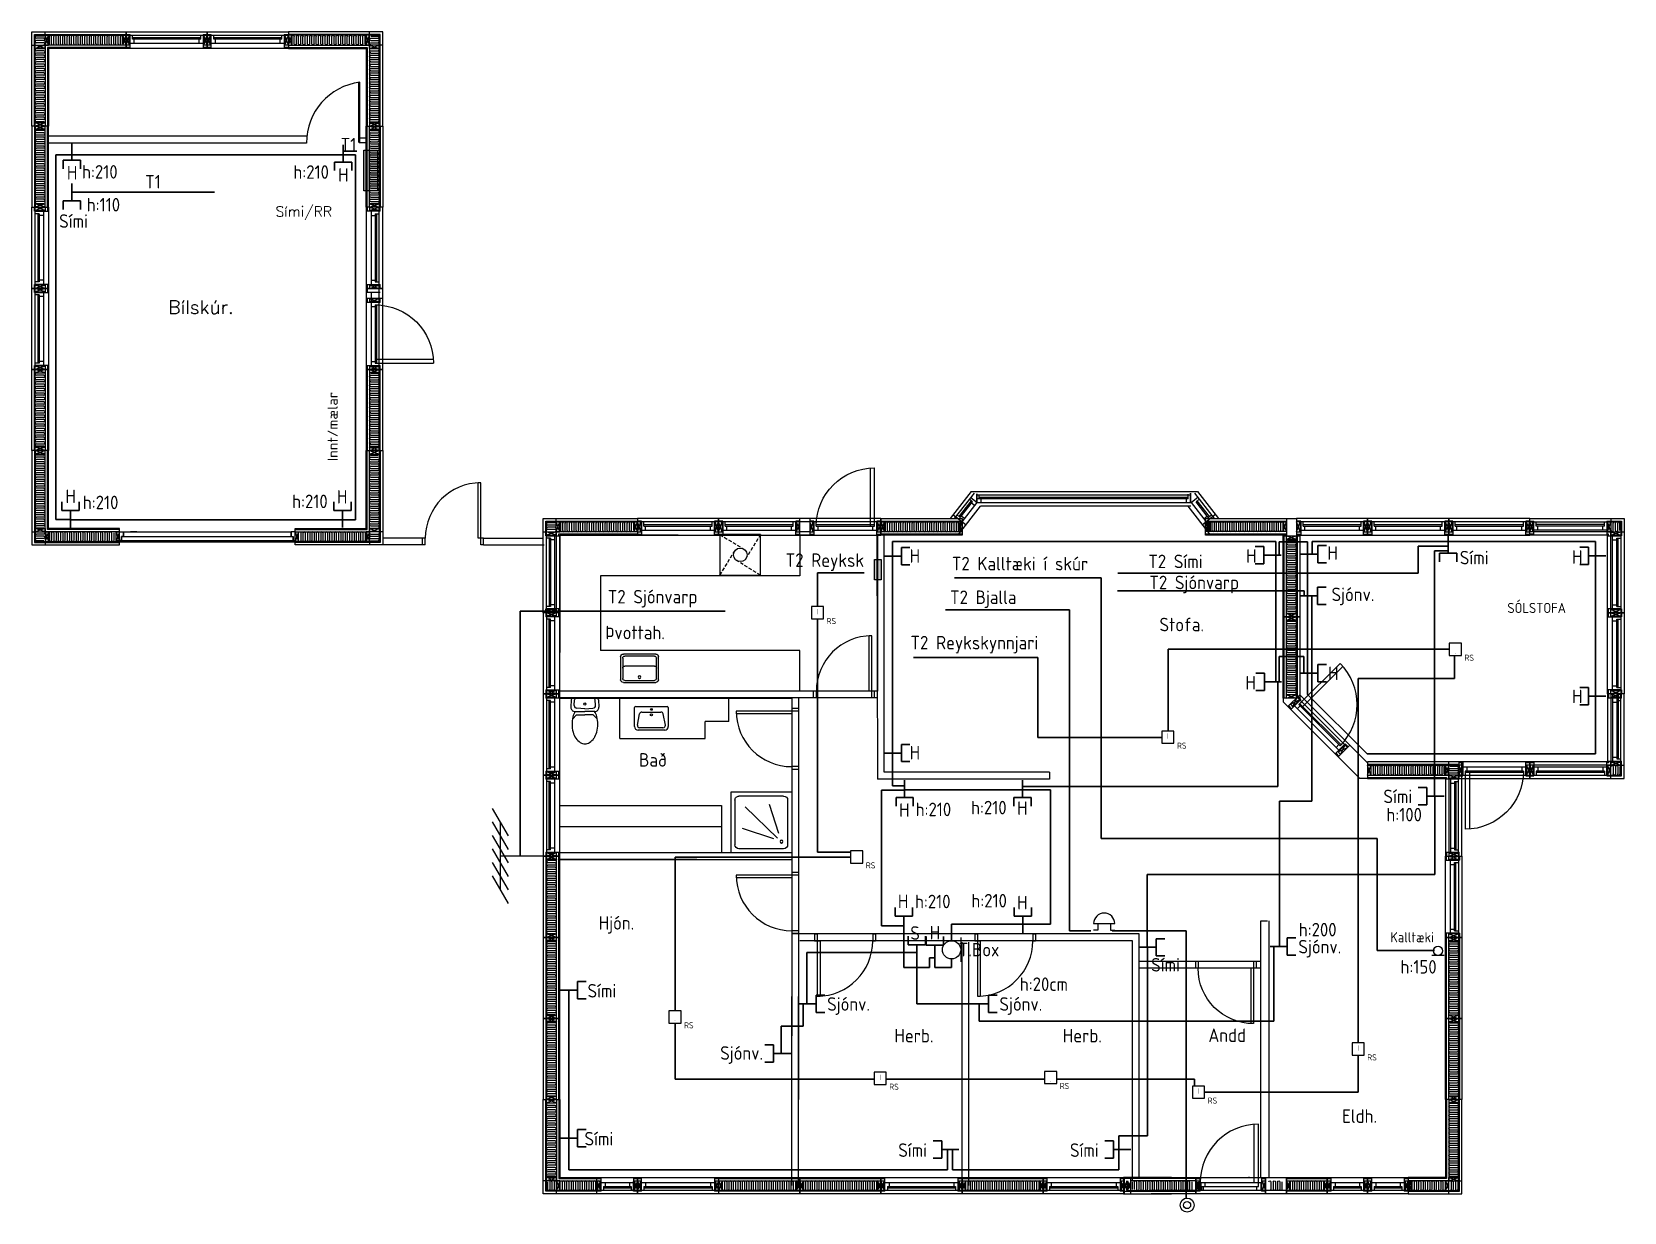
# Model space of a CAD drawing. Header units: inches. Extents: x -533180 to -137302, y 73174 to 405541.
# Drawn here: x -320145 to -296589, y 85868 to 103328 of the extents above; entities that cross this region are included whole.
import ezdxf

# ---------------------------------------------------------------- set-up
doc = ezdxf.new("R2010")
doc.units = ezdxf.units.IN
doc.header["$LTSCALE"] = 100
doc.header["$MEASUREMENT"] = 0
doc.linetypes.add('DASHED', pattern=[0.75, 0.5, -0.25])
doc.linetypes.add('MCDASH12', pattern=[3.912552, 2.608368, -1.304184])
doc.layers.get('0').update_dxf_attribs({"linetype": 'CONTINUOUS'})
doc.layers.get('DEFPOINTS').update_dxf_attribs({"linetype": 'CONTINUOUS'})
for name, color, linetype in [('A-INNRE', 2, 'CONTINUOUS'), ('DETAIL', 2, 'CONTINUOUS'), ('GLU_SNID', 7, 'CONTINUOUS'), ('GLUGGAR', 1, 'CONTINUOUS'), ('HUSGOGN', 2, 'CONTINUOUS'), ('INNIH', 6, 'CONTINUOUS'), ('INNIVEGGIR', 2, 'CONTINUOUS'), ('LAYER01', 7, 'CONTINUOUS'), ('LAYER02', 7, 'CONTINUOUS'), ('LAYER10', 7, 'CONTINUOUS'), ('MÁLSETNING', 240, 'CONTINUOUS'), ('RAFLAGNIR', 4, 'CONTINUOUS'), ('Smáatriði', 4, 'CONTINUOUS'), ('Smáspenna', 7, 'CONTINUOUS'), ('SNI-DEI', 7, 'CONTINUOUS'), ('TAFLAOGSNID', 7, 'CONTINUOUS'), ('TEKST', 2, 'CONTINUOUS'), ('TEKSTI', 2, 'CONTINUOUS'), ('TIMBUR-EINING', 2, 'CONTINUOUS'), ('ULL', 6, 'CONTINUOUS'), ('UTVEGGIR', 2, 'CONTINUOUS'), ('VEGGIR', 1, 'CONTINUOUS'), ('VINDUER', 1, 'CONTINUOUS')]:
    doc.layers.add(name, color=color, linetype=linetype)
doc.layers.get('LAYER01').off()
doc.layers.get('MÁLSETNING').off()
doc.styles.add('ICAD-1', font='simplex', dxfattribs={"height": 200})
doc.styles.add('ROMANS', font='romans.shx', dxfattribs={"height": 200})
doc.styles.get("Standard").update_dxf_attribs({"font": 'isocp.shx'})

msp = doc.modelspace()

# ---------------------------------------------------------------- texts
at = {"layer": 'Smáatriði', "lineweight": 30}
for s, p in [('T2 Reyksk', (-308993.4, 95412.6)), ('T2 Reykskynnjari', (-307147, 94192.4))]:
    msp.add_text(s, height=200, dxfattribs=at).set_placement(p)
at = {"layer": 'Smáspenna', "color": 3, "lineweight": 30}
for s, p in [('T1', (-315576.9, 101558.8)), ('H', (-319627.2, 101143.2)), ('H', (-315613.9, 101111.8)), ('T1', (-318469.4, 101010.2)), ('Sími  ', (-319741.5, 100428.5)), ('H', (-319648.9, 96357)), ('H', (-315632.1, 96349.6)), ('H', (-307159.9, 95474.5)), ('H', (-302181.4, 95474.5)), ('H', (-300979.7, 95517.4)), ('H', (-297360.2, 95459.6)), ('H', (-302192.1, 93598.3)), ('H', (-300969, 93737.6)), ('H', (-297360.2, 93396.6)), ('H', (-307159.9, 92563.5)), ('H', (-307314.1, 91715.6)), ('H', (-305568.8, 91744.5)), ('H', (-307333.4, 90366.7)), ('H', (-305568.8, 90347.4)), ('H', (-306863.5, 89903.3)), ('T.Box', (-306432.3, 89651.3))]:
    msp.add_text(s, height=200, dxfattribs=at).set_placement(p)
at = {"layer": 'Smáspenna', "lineweight": 30}
for s, p in [('h:210', (-319403.1, 101156.7)), ('h:210', (-316277.1, 101154.1)), ('h:210', (-319391.4, 96266.3)), ('h:210', (-316295.3, 96281.9)), ('Sími  ', (-299020.4, 95450.5)), ('T2 Sími', (-303629, 95394.1)), ('Sími  ', (-300149.9, 91917.6)), ('h:210', (-307071.3, 91724.8)), ('h:210', (-306251.4, 91752.4)), ('h:100  ', (-300107.5, 91648.2)), ('h:210', (-307080.9, 90363)), ('h:210', (-306246.9, 90374.7)), ('h:200', (-301403.2, 89946.9)), ('Sími  ', (-303586.8, 89426.8)), ('h:150', (-299898, 89396.4)), ('h:20cm', (-305529.5, 89140.2)), ('Sími  ', (-311924.4, 89042.3)), ('Sími  ', (-311969.1, 86854.4)), ('Sími  ', (-307327.8, 86685)), ('Sími  ', (-304787.6, 86685))]:
    msp.add_text(s, height=200, dxfattribs=at).set_placement(p)
at = {"layer": 'Smáspenna', "color": 7, "lineweight": 30}
msp.add_text('h:110', height=200, dxfattribs=at).set_placement((-319334, 100670.6))
at = {"layer": 'Smáspenna', "color": 142, "lineweight": 30}
for s, height, p in [('T2 Kalltæki í skúr', 200, (-306534.4, 95361.6)), ('T2 Sjónvarp', 200, (-303613.3, 95082.6)), ('T2 Sjónvarp', 200, (-311625, 94872.2)), ('Sjónv.  ', 200, (-300917.8, 94906.2)), ('Kalltæki', 150, (-300048.1, 89859.8)), ('Sjónv.  ', 200, (-301408.2, 89694.9)), ('Sjónv.  ', 200, (-308379.9, 88846.8)), ('Sjónv.  ', 200, (-305831.1, 88846.8)), ('Sjónv.  ', 200, (-309961.8, 88121.9))]:
    msp.add_text(s, height=height, dxfattribs=at).set_placement(p)
at = {"layer": 'Smáspenna', "color": 82, "lineweight": 30}
msp.add_text('T2 Bjalla', height=200, dxfattribs=at).set_placement((-306561.8, 94863.7))
at = {"layer": 'Smáspenna', "color": 152, "lineweight": 30}
msp.add_text('S', height=200, dxfattribs=at).set_placement((-307149.8, 89897.1))
at = {"layer": 'TEKST'}
for s, height, style, p in [('Sími/RR', 150, 'ROMANS', (-316540.5, 100595.7)), ('Bílskúr.', 200, 'ICAD-1', (-318126.4, 99154.8))]:
    msp.add_text(s, height=height, dxfattribs=dict(at, style=style)).set_placement(p)
at = {"layer": 'TEKST', "style": 'ROMANS'}
msp.add_text('Innt/mælar', height=150, rotation=90, dxfattribs=at).set_placement((-315620.5, 96975.6))
at = {"layer": 'TEKST', "color": 7}
for s, height, p in [('SÓLSTOFA', 150, (-298316.4, 94730.7)), ('Þvottah.', 200, (-311659.5, 94342.3)), ('Stofa.', 200, (-303463, 94460)), ('Bað', 200, (-311162.5, 92457.9)), ('Hjón.', 200, (-311759.4, 90046.5)), ('Herb.', 200, (-307385, 88378.9)), ('Herb.', 200, (-304893.7, 88378.9)), ('Andd', 200, (-302739.5, 88385)), ('Eldh.', 200, (-300761.2, 87188.2))]:
    msp.add_text(s, height=height, dxfattribs=at).set_placement(p)

# ---------------------------------------------------------------- blocks, each defined once
blk = doc.blocks.new('EIN1200-GL')
at = {"layer": 'GLU_SNID', "color": 2}
for p, q in [((60, 38), (60, 245)), ((1140, 245), (1140, 38)), ((60, 170), (1140, 170)), ((1140, 50), (60, 50))]:
    blk.add_line(p, q, dxfattribs=at)
at = {"layer": 'TIMBUR-EINING'}
for p, q in [((0, 245), (1200, 245)), ((0, 0), (0, 245)), ((1200, 245), (1200, 0)), ((0, 195), (60, 195)), ((1200, 50), (0, 50)), ((1200, 0), (0, 0)), ((1140, 195), (1200, 195))]:
    blk.add_line(p, q, dxfattribs=at)
at = {"layer": 'TIMBUR-EINING', "color": 2}
for p, q in [((50, 50), (50, 195)), ((1150, 195), (1150, 50))]:
    blk.add_line(p, q, dxfattribs=at)
at = {"layer": 'ULL'}
for p, q in [((0, 230), (60, 230)), ((0, 195), (50, 50)), ((50, 195), (0, 50)), ((60, 38), (0, 38)), ((95, 110), (1105, 110)), ((95, 110), (95, 50)), ((95, 90), (1105, 90)), ((120, 170), (120, 110)), ((1080, 170), (1080, 110)), ((1105, 110), (1105, 50)), ((1140, 230), (1200, 230)), ((1200, 38), (1140, 38)), ((1150, 195), (1200, 50)), ((1200, 195), (1150, 50))]:
    blk.add_line(p, q, dxfattribs=at)
blk = doc.blocks.new('HURDIR')
at = {"layer": 'INNIH', "color": 2}
for p, q in [((-100, 0), (-100, -80)), ((0, 0), (-100, 0)), ((0, 0), (0, -40)), ((-920, -40), (-920, -80)), ((-100, -40), (-920, -40)), ((-100, -80), (-920, -80)), ((0, -40), (-100, -40)), ((-100, -860), (-100, -900)), ((0, -860), (-100, -860)), ((0, -900), (-100, -900)), ((0, -860), (0, -900))]:
    blk.add_line(p, q, dxfattribs=at)
blk.add_arc((-100, -40), 820, 180, 270, dxfattribs=at)
blk = doc.blocks.new('SVG')
for p, q in [((-280, -40), (-280, 300)), ((-250, -20), (-250, 280)), ((-240, 340), (240, 340)), ((-220, 310), (220, 310)), ((250, 280), (250, -20)), ((280, 300), (280, -40)), ((-220, 163), (220, 163)), ((240, -80), (-240, -80)), ((220, -50), (-220, -50))]:
    blk.add_line(p, q)
blk.add_circle((0, 0), 20)
for centre, radius, start, end in [((-240, 300), 40, 90, 180), ((-220, 280), 30, 90, 180), ((220, 280), 30, 0, 90), ((240, 300), 40, 0, 90), ((-220, 133), 30, 90, 180), ((220, 133), 30, 0, 90), ((-240, -40), 40, 180, 270), ((-220, -20), 30, 180, 270), ((220, -20), 30, 270, 360), ((240, -40), 40, 270, 360)]:
    blk.add_arc(centre, radius, start, end)
blk = doc.blocks.new('EIN-200')
for p, q in [((177, 91), (23, 91)), ((177, 46), (23, 46))]:
    blk.add_line(p, q)
for centre, start, end in [((23, 68), 90, 270), ((177, 23), 270, 90)]:
    blk.add_arc(centre, 22.8, start, end)
blk = doc.blocks.new('EIN1200')
at = {"layer": 'TIMBUR-EINING'}
for p, q in [((0, 245), (1200, 245)), ((0, 0), (0, 245)), ((1200, 245), (1200, 0)), ((0, 195), (1200, 195)), ((1200, 50), (0, 50)), ((1200, 0), (0, 0)), ((50, 50), (50, 195)), ((1150, 195), (1150, 50))]:
    blk.add_line(p, q, dxfattribs=at)
at = {"layer": 'ULL'}
for p, q in [((0, 230), (1200, 230)), ((0, 195), (50, 50)), ((50, 195), (0, 50)), ((1200, 38), (0, 38)), ((1102, 178), (1102, 66)), ((1135, 178), (1135, 66)), ((1150, 195), (1200, 50)), ((1200, 195), (1150, 50))]:
    blk.add_line(p, q, dxfattribs=at)
for centre, start, end in [((1118, 66), 180, 0), ((1151, 178), 94.421, 180)]:
    blk.add_arc(centre, 16.4, start, end, dxfattribs=at)
at = {"layer": 'ULL', "color": 1, "linetype": 'Continuous', "xscale": 0.7200000000000001, "yscale": 0.7200000000000001, "zscale": 0.7200000000000001, "rotation": 90}
for p in [(118, 50), (184, 50), (249, 50), (315, 50), (381, 50), (446, 50), (512, 50), (577, 50), (643, 50), (709, 50), (774, 50), (840, 50), (905, 50), (971, 50), (1036, 50), (1102, 50)]:
    blk.add_blockref('EIN-200', p, dxfattribs=at)
blk = doc.blocks.new('EIN1050-HURÐ')
at = {"layer": 'GLU_SNID', "color": 2}
for p, q in [((60, 38), (60, 245)), ((990, 245), (990, 38)), ((990, 50), (0, 50)), ((60, 170), (990, 170)), ((895, 110), (895, -750)), ((955, 110), (955, -750))]:
    blk.add_line(p, q, dxfattribs=at)
at = {"layer": 'GLU_SNID', "color": 1}
for p, q in [((95, 110), (95, 50)), ((955, 110), (955, 50))]:
    blk.add_line(p, q, dxfattribs=at)
at = {"layer": 'GLU_SNID', "color": 2}
blk.add_arc((955, 110), 860, 180, 270, dxfattribs=at)
at = {"layer": 'TIMBUR-EINING'}
for p, q in [((0, 245), (1050, 245)), ((0, 0), (0, 245)), ((1050, 245), (1050, 0)), ((0, 195), (60, 195)), ((1050, 50), (0, 50)), ((1050, 0), (0, 0)), ((990, 195), (1050, 195))]:
    blk.add_line(p, q, dxfattribs=at)
at = {"layer": 'TIMBUR-EINING', "color": 2}
for p, q in [((50, 50), (50, 195)), ((1000, 195), (1000, 50))]:
    blk.add_line(p, q, dxfattribs=at)
at = {"layer": 'ULL'}
for p, q in [((0, 230), (60, 230)), ((0, 195), (50, 50)), ((50, 195), (0, 50)), ((60, 38), (0, 38)), ((95, 110), (955, 110)), ((95, 90), (955, 90)), ((120, 170), (120, 110)), ((930, 170), (930, 110)), ((990, 230), (1050, 230)), ((1050, 38), (990, 38)), ((1000, 195), (1050, 50)), ((1050, 195), (1000, 50))]:
    blk.add_line(p, q, dxfattribs=at)
blk = doc.blocks.new('EIN600')
at = {"layer": 'TIMBUR-EINING'}
for p, q in [((0, 245), (600, 245)), ((0, 0), (0, 245)), ((600, 245), (600, 0)), ((0, 195), (600, 195)), ((600, 50), (0, 50)), ((600, 0), (0, 0)), ((50, 50), (50, 195)), ((550, 195), (550, 50))]:
    blk.add_line(p, q, dxfattribs=at)
at = {"layer": 'ULL'}
for p, q in [((0, 230), (600, 230)), ((0, 195), (50, 50)), ((50, 195), (0, 50)), ((600, 38), (0, 38)), ((514, 178), (514, 66)), ((547, 178), (547, 66)), ((550, 195), (600, 50)), ((600, 195), (550, 50))]:
    blk.add_line(p, q, dxfattribs=at)
blk.add_arc((531, 66), 16.4, 180, 0, dxfattribs=at)
at = {"layer": 'ULL', "color": 1, "linetype": 'Continuous', "xscale": 0.7200000000000001, "yscale": 0.7200000000000001, "zscale": 0.7200000000000001, "rotation": 90}
for p in [(121, 50), (186, 50), (252, 50), (317, 50), (383, 50), (449, 50), (514, 50)]:
    blk.add_blockref('EIN-200', p, dxfattribs=at)
blk = doc.blocks.new('EIN600-GL')
at = {"layer": 'GLU_SNID', "color": 2}
for p, q in [((60, 38), (60, 245)), ((540, 245), (540, 38)), ((60, 170), (540, 170)), ((540, 50), (60, 50))]:
    blk.add_line(p, q, dxfattribs=at)
at = {"layer": 'TIMBUR-EINING'}
for p, q in [((0, 245), (600, 245)), ((0, 0), (0, 245)), ((600, 245), (600, 0)), ((0, 195), (60, 195)), ((600, 50), (0, 50)), ((600, 0), (0, 0)), ((540, 195), (600, 195))]:
    blk.add_line(p, q, dxfattribs=at)
at = {"layer": 'TIMBUR-EINING', "color": 2}
for p, q in [((50, 50), (50, 195)), ((550, 195), (550, 50))]:
    blk.add_line(p, q, dxfattribs=at)
at = {"layer": 'ULL'}
for p, q in [((0, 230), (60, 230)), ((0, 195), (50, 50)), ((50, 195), (0, 50)), ((60, 38), (0, 38)), ((95, 110), (505, 110)), ((95, 110), (95, 50)), ((95, 90), (505, 90)), ((120, 170), (120, 110)), ((480, 170), (480, 110)), ((505, 110), (505, 50)), ((540, 230), (600, 230)), ((600, 38), (540, 38)), ((550, 195), (600, 50)), ((600, 195), (550, 50))]:
    blk.add_line(p, q, dxfattribs=at)
blk = doc.blocks.new('VSG')
for p, q in [((-70, 0), (-70, 171)), ((-70, 0), (-70, -171)), ((40, 157), (-42, 152)), ((-41, 201), (67, 207)), ((90, 0), (83, 119)), ((90, 0), (83, -119)), ((130, 147), (130, 0)), ((130, -147), (130, 0)), ((240, 182), (180, 122)), ((180, 122), (180, 0)), ((180, -122), (180, 0)), ((40, -157), (-42, -152)), ((-41, -201), (67, -207)), ((244, -186), (180, -122))]:
    blk.add_line(p, q)
blk.add_circle((20, 0), 15)
for centre, radius, start, end in [((-40, 171), 30, 92.8624, 180), ((-40, 122), 30, 93.5763, 180), ((43, 117), 40, 3.5763, 93.5763), ((70, 147), 60, 0, 92.8624), ((286, -127), 313, 105.1833, 119.9932), ((320, -251), 441, 90, 105.1833), ((320, -251), 441, 74.8167, 90), ((354, -127), 313, 56.7683, 74.8167), ((405, -49), 219, 32.3019, 56.7683), ((483, 0), 127, 0, 32.3019), ((483, 0), 127, 327.6981, 0), ((-40, -122), 30, 180, 266.4237), ((-40, -171), 30, 180, 267.1376), ((43, -117), 40, 266.4237, 356.4237), ((70, -147), 60, 267.1376, 0), ((305, 156), 348, 239.6886, 254.8167), ((301, 139), 329, 254.8167, 273.3588), ((320, 251), 441, 270, 285.1833), ((354, 127), 313, 285.1833, 303.2317), ((405, 49), 219, 303.2317, 327.6981)]:
    blk.add_arc(centre, radius, start, end)
blk = doc.blocks.new('HL560G')
for p, q in [((-220, 270), (220, 270)), ((-280, -130), (-280, 210)), ((-232, 183), (-196, -17)), ((-192, 230), (192, 230)), ((232, 183), (196, -17)), ((280, 210), (280, -130)), ((260, -150), (-260, -150)), ((157, -50), (-157, -50))]:
    blk.add_line(p, q)
for centre, radius in [((0, 0), 17.5), ((0, -95), 15)]:
    blk.add_circle(centre, radius)
for centre, radius, start, end in [((-220, 210), 60, 90, 180), ((220, 210), 60, 0, 90), ((-192, 190), 40, 90, 190), ((192, 190), 40, 350, 90), ((-260, -130), 20, 180, 270), ((-157, -10), 40, 190, 270), ((157, -10), 40, 270, 350), ((260, -130), 20, 270, 360)]:
    blk.add_arc(centre, radius, start, end)
blk = doc.blocks.new('POSTUR')
at = {"layer": 'ULL'}
for p, q in [((0, 0), (0, 130)), ((0, 130), (60, 130)), ((30, 0), (0, 0)), ((30, 60), (30, 0)), ((60, 60), (30, 60)), ((30, 0), (30, 60)), ((60, 60), (30, 60)), ((60, 130), (60, 60)), ((60, 60), (60, 130))]:
    blk.add_line(p, q, dxfattribs=at)
blk = doc.blocks.new('EIN1200-1200-UDHORN')
at = {"layer": 'TIMBUR-EINING'}
for p, q in [((-1395, 0), (-1395, 1395)), ((-1395, 1395), (-1150, 1395)), ((-1345, 50), (-1345, 1395)), ((-1345, 1345), (-1200, 1345)), ((-1200, 1395), (-1200, 195)), ((-1150, 1395), (-1150, 245)), ((-1200, 245), (-1345, 245)), ((-1200, 0), (-1200, 245)), ((-1150, 245), (0, 245)), ((0, 245), (0, 0)), ((-1150, 195), (-1395, 195)), ((0, 0), (-1395, 0)), ((0, 50), (-1345, 50)), ((-1200, 195), (0, 195)), ((-1150, 50), (-1150, 195)), ((-50, 195), (-50, 50))]:
    blk.add_line(p, q, dxfattribs=at)
at = {"layer": 'ULL'}
for p, q in [((-1357, 38), (-1357, 1395)), ((-1200, 1395), (-1345, 1345)), ((-1200, 1345), (-1345, 1395)), ((-1165, 1395), (-1165, 230)), ((-1200, 245), (-1345, 195)), ((-1200, 195), (-1345, 245)), ((-1217, 293), (-1329, 293)), ((-1217, 260), (-1329, 260)), ((0, 38), (-1357, 38)), ((-1200, 195), (-1150, 50)), ((-1150, 195), (-1200, 50)), ((-1165, 230), (0, 230)), ((-98, 178), (-98, 66)), ((-65, 178), (-65, 66)), ((-50, 195), (0, 50)), ((0, 195), (-50, 50))]:
    blk.add_line(p, q, dxfattribs=at)
for centre, start, end in [((-1329, 277), 90, 270), ((-82, 66), 180, 0), ((-49, 178), 94.421, 180)]:
    blk.add_arc(centre, 16.4, start, end, dxfattribs=at)
at = {"layer": 'ULL', "color": 1}
blk.add_arc((-1217, 244), 16.4, 4.421, 90, dxfattribs=at)
at = {"layer": 'ULL', "color": 1, "linetype": 'Continuous', "xscale": 0.7200000000000001, "yscale": 0.7200000000000001, "zscale": 0.7200000000000001}
for p in [(-1345, 1277), (-1345, 1211), (-1345, 1146), (-1345, 1080), (-1345, 1014), (-1345, 949), (-1345, 883), (-1345, 818), (-1345, 752), (-1345, 686), (-1345, 621), (-1345, 555), (-1345, 490), (-1345, 424), (-1345, 359), (-1345, 293)]:
    blk.add_blockref('EIN-200', p, dxfattribs=at)
at = {"layer": 'ULL', "color": 1, "linetype": 'Continuous', "xscale": 0.7200000000000001, "yscale": 0.7200000000000001, "zscale": 0.7200000000000001, "rotation": 90}
for p in [(-1267, 50), (-1201, 50), (-1082, 50), (-1016, 50), (-951, 50), (-885, 50), (-819, 50), (-754, 50), (-688, 50), (-623, 50), (-557, 50), (-491, 50), (-426, 50), (-360, 50), (-295, 50), (-229, 50), (-164, 50), (-98, 50)]:
    blk.add_blockref('EIN-200', p, dxfattribs=at)
blk = doc.blocks.new('EIN1200-1200-UDH-GL-GL')
at = {"layer": 'GLU_SNID', "color": 2}
for p, q in [((-1357, 1335), (-1150, 1335)), ((-1345, 255), (-1345, 1335)), ((-1225, 1335), (-1225, 255)), ((-1150, 255), (-1357, 255)), ((-1140, 38), (-1140, 245)), ((-60, 245), (-60, 38)), ((-1140, 170), (-60, 170)), ((-60, 50), (-1140, 50))]:
    blk.add_line(p, q, dxfattribs=at)
at = {"layer": 'TIMBUR-EINING'}
for p, q in [((-1395, 0), (-1395, 1395)), ((-1395, 1395), (-1150, 1395)), ((-1345, 50), (-1345, 1395)), ((-1345, 195), (-1345, 1395)), ((-1345, 1345), (-1200, 1345)), ((-1200, 1395), (-1200, 195)), ((-1150, 1395), (-1150, 245)), ((-1200, 245), (-1345, 245)), ((-1200, 0), (-1200, 245)), ((-1150, 245), (0, 245)), ((0, 245), (0, 0)), ((-1150, 195), (-1395, 195)), ((0, 0), (-1395, 0)), ((0, 50), (-1345, 50)), ((-1200, 195), (0, 195)), ((-1150, 50), (-1150, 195)), ((-50, 195), (-50, 50))]:
    blk.add_line(p, q, dxfattribs=at)
at = {"layer": 'TIMBUR-EINING', "color": 2}
for p, q in [((-1345, 1345), (-1200, 1345)), ((-1200, 245), (-1345, 245)), ((-1150, 50), (-1150, 195)), ((-50, 195), (-50, 50))]:
    blk.add_line(p, q, dxfattribs=at)
at = {"layer": 'ULL'}
for p, q in [((-1357, 1335), (-1357, 1395)), ((-1200, 1395), (-1345, 1345)), ((-1200, 1345), (-1345, 1395)), ((-1285, 1300), (-1345, 1300)), ((-1305, 1300), (-1305, 290)), ((-1285, 1300), (-1285, 290)), ((-1225, 1275), (-1285, 1275)), ((-1165, 1395), (-1165, 1335)), ((-1357, 38), (-1357, 255)), ((-1285, 290), (-1345, 290)), ((-1200, 245), (-1345, 195)), ((-1200, 195), (-1345, 245)), ((-1225, 315), (-1285, 315)), ((-1165, 255), (-1165, 230)), ((-1140, 38), (-1357, 38)), ((-1200, 195), (-1150, 50)), ((-1150, 195), (-1200, 50)), ((-1165, 230), (-1140, 230)), ((-1105, 110), (-95, 110)), ((-1105, 110), (-1105, 50)), ((-1105, 90), (-95, 90)), ((-1080, 170), (-1080, 110)), ((-120, 170), (-120, 110)), ((-95, 110), (-95, 50)), ((-60, 230), (0, 230)), ((0, 38), (-60, 38)), ((-50, 195), (0, 50)), ((0, 195), (-50, 50))]:
    blk.add_line(p, q, dxfattribs=at)
at = {"layer": 'ULL', "color": 1, "linetype": 'Continuous', "xscale": 0.7200000000000001, "yscale": 0.7200000000000001, "zscale": 0.7200000000000001, "rotation": 90}
for p in [(-1267, 50), (-1201, 50)]:
    blk.add_blockref('EIN-200', p, dxfattribs=at)
blk = doc.blocks.new('EIN1050-GL')
at = {"layer": 'GLU_SNID', "color": 2}
for p, q in [((60, 38), (60, 245)), ((990, 245), (990, 38)), ((990, 50), (0, 50)), ((60, 170), (990, 170))]:
    blk.add_line(p, q, dxfattribs=at)
at = {"layer": 'TIMBUR-EINING'}
for p, q in [((0, 245), (1050, 245)), ((0, 0), (0, 245)), ((1050, 245), (1050, 0)), ((0, 195), (60, 195)), ((1050, 50), (0, 50)), ((1050, 0), (0, 0)), ((990, 195), (1050, 195))]:
    blk.add_line(p, q, dxfattribs=at)
at = {"layer": 'TIMBUR-EINING', "color": 2}
for p, q in [((50, 50), (50, 195)), ((1000, 195), (1000, 50))]:
    blk.add_line(p, q, dxfattribs=at)
at = {"layer": 'ULL'}
for p, q in [((0, 230), (60, 230)), ((0, 195), (50, 50)), ((50, 195), (0, 50)), ((60, 38), (0, 38)), ((95, 110), (955, 110)), ((95, 110), (95, 50)), ((95, 90), (955, 90)), ((120, 170), (120, 110)), ((930, 170), (930, 110)), ((955, 110), (955, 50)), ((990, 230), (1050, 230)), ((1050, 38), (990, 38)), ((1000, 195), (1050, 50)), ((1050, 195), (1000, 50))]:
    blk.add_line(p, q, dxfattribs=at)
blk = doc.blocks.new('SB_900')
for p, q in [((0, 0), (0, -900)), ((900, 0), (0, 0)), ((900, 0), (900, -900)), ((60, -120), (60, -780)), ((780, -60), (120, -60)), ((680, -689), (216, -212)), ((720, -334), (292, -196)), ((840, -120), (840, -780)), ((366, -732), (210, -270)), ((900, -900), (0, -900)), ((780, -840), (120, -840))]:
    blk.add_line(p, q)
blk.add_circle((167, -151), 21.6)
for centre, start, end in [((120, -120), 90, 180), ((780, -120), 0, 90), ((120, -780), 180, 270), ((780, -780), 270, 0)]:
    blk.add_arc(centre, 60, start, end)
blk = doc.blocks.new('TVVEL')
at = {"linetype": 'DASHED'}
for p, q in [((0, 600), (352, 385)), ((600, 600), (385, 248)), ((0, 0), (215, 352)), ((600, 0), (248, 215))]:
    blk.add_line(p, q, dxfattribs=at)
for p, q in [((600, 600), (0, 600)), ((0, 600), (0, 0)), ((600, 0), (600, 600)), ((0, 0), (600, 0))]:
    blk.add_line(p, q)
blk.add_circle((300, 300), 100)
blk = doc.blocks.new('EIN1200-1200-UDH-GL')
at = {"layer": 'GLU_SNID', "color": 2}
for p, q in [((-1313, 2191), (-1520, 2191)), ((-1508, 2191), (-1508, 1111)), ((-1388, 1111), (-1388, 2191)), ((-1520, 1111), (-1313, 1111))]:
    blk.add_line(p, q, dxfattribs=at)
at = {"layer": 'TIMBUR-EINING'}
for p, q in [((-1558, 2251), (-1558, 856)), ((-1313, 2251), (-1558, 2251)), ((-1508, 2251), (-1508, 906)), ((-1363, 2201), (-1508, 2201)), ((-1363, 1051), (-1363, 2251)), ((-1313, 1101), (-1313, 2251)), ((-1558, 1051), (-1313, 1051)), ((-1508, 1101), (-1363, 1101)), ((-1363, 1101), (-1363, 856)), ((-163, 1051), (-1363, 1051)), ((-163, 1101), (-1313, 1101)), ((-1313, 1051), (-1313, 906)), ((-213, 906), (-213, 1051)), ((-163, 856), (-163, 1101)), ((-1558, 856), (-163, 856)), ((-1508, 906), (-163, 906))]:
    blk.add_line(p, q, dxfattribs=at)
at = {"layer": 'TIMBUR-EINING', "color": 1}
blk.add_line((-1520, 2251), (-1520, 2191), dxfattribs=at)
at = {"layer": 'TIMBUR-EINING', "color": 2}
for p, q in [((-1363, 2201), (-1508, 2201)), ((-1508, 1101), (-1363, 1101))]:
    blk.add_line(p, q, dxfattribs=at)
at = {"layer": 'ULL'}
for p, q in [((-1363, 2201), (-1508, 2251)), ((-1363, 2251), (-1508, 2201)), ((-1448, 2156), (-1508, 2156)), ((-1468, 1146), (-1468, 2156)), ((-1448, 1146), (-1448, 2156)), ((-1388, 2131), (-1448, 2131)), ((-1328, 2191), (-1328, 2251)), ((-1520, 1111), (-1520, 894)), ((-1448, 1146), (-1508, 1146)), ((-1363, 1051), (-1508, 1101)), ((-1363, 1101), (-1508, 1051)), ((-1388, 1171), (-1448, 1171)), ((-1313, 1051), (-1363, 906)), ((-1363, 1051), (-1313, 906)), ((-1328, 1086), (-1328, 1111)), ((-163, 1086), (-1328, 1086)), ((-1298, 1033), (-1298, 922)), ((-1266, 1033), (-1266, 922)), ((-163, 1051), (-213, 906)), ((-213, 1051), (-163, 906)), ((-1520, 894), (-163, 894))]:
    blk.add_line(p, q, dxfattribs=at)
for centre, start, end in [((-1315, 1033), 0, 85.579), ((-1282, 922), 180, 0)]:
    blk.add_arc(centre, 16.4, start, end, dxfattribs=at)
at = {"layer": 'ULL', "color": 1, "linetype": 'Continuous', "xscale": -0.7200000000000001, "yscale": 0.7200000000000001, "zscale": 0.7200000000000001}
for p, rotation in [((-1508, 1050), 180), ((-1508, 984), 180), ((-1266, 906), 270), ((-1200, 906), 270), ((-1134, 906), 270), ((-1069, 906), 270), ((-1003, 906), 270), ((-938, 906), 270), ((-872, 906), 270), ((-806, 906), 270), ((-741, 906), 270), ((-675, 906), 270), ((-610, 906), 270), ((-544, 906), 270), ((-479, 906), 270), ((-413, 906), 270), ((-347, 906), 270), ((-282, 906), 270)]:
    blk.add_blockref('EIN-200', p, dxfattribs=dict(at, rotation=rotation))
blk = doc.blocks.new('SHUSTAF-G1')
at = {"layer": 'LAYER10', "color": 7, "linetype": 'Continuous'}
blk.add_lwpolyline([(1152, 1270), (1152, 1240), (1142, 1240), (1142, 1270)], close=True, dxfattribs=at)
for points in [[(1152, 1270), (1142, 1270), (1142, 1240)], [(1152, 1270), (1152, 1240), (1142, 1240)]]:
    blk.add_solid(points, dxfattribs=at)
blk = doc.blocks.new('Shustafl')
at = {"layer": 'LAYER10'}
blk.add_blockref('SHUSTAF-G1', (-1145, -1255), dxfattribs=at)
blk = doc.blocks.new('RSKINJ-G1')
at = {"layer": 'LAYER10', "color": 7, "linetype": 'Continuous'}
blk.add_lwpolyline([(-27.7, 1575.9), (-27.7, 1557.9), (-9.7, 1557.9), (-9.7, 1575.9)], close=True, dxfattribs=at)
at = {"layer": 'LAYER10', "color": 7, "linetype": 'Continuous', "const_width": 0.125}
blk.add_lwpolyline([(-18.9, 1561.2, 1), (-18.4, 1561.2, 1)], format="xyb", close=True, dxfattribs=at)
at = {"layer": 'LAYER10', "color": 7, "linetype": 'Continuous', "const_width": 0.25}
blk.add_lwpolyline([(-18.7, 1572.5), (-18.7, 1564.6)], dxfattribs=at)
at = {"layer": 'LAYER10', "color": 1, "linetype": 'Continuous'}
blk.add_text('RS', height=9, dxfattribs=at).set_placement((-5.2, 1550))
blk = doc.blocks.new('Rskinj')
at = {"layer": 'LAYER01'}
blk.add_blockref('RSKINJ-G1', (14, -1565), dxfattribs=at)
blk = doc.blocks.new('BJALLA-G1')
at = {"layer": 'LAYER10', "color": 7, "linetype": 'Continuous'}
for p, q in [((915.1, 1582.9), (937.6, 1582.9)), ((919.6, 1582.9), (919.6, 1576.1)), ((933.1, 1582.9), (933.1, 1576.1)), ((919.6, 1576.1), (915.1, 1576.1)), ((933.1, 1576.1), (937.6, 1576.1))]:
    blk.add_line(p, q, dxfattribs=at)
blk.add_arc((926.3, 1582.9), 11.2, 0, 180, dxfattribs=at)
blk = doc.blocks.new('Dyrabjal')
at = {"layer": 'LAYER01'}
blk.add_blockref('BJALLA-G1', (-926, -1584), dxfattribs=at)
blk = doc.blocks.new('Loftn')
at = {"layer": 'TAFLAOGSNID', "color": 0, "linetype": 'Continuous'}
for points in [[(-1469, -465), (-1062, -230)], [(-1269, -465), (-862, -230)], [(-1069, -465), (-662, -230)], [(-869, -465), (-462, -230)], [(-669, -465), (-262, -230)], [(-469, -465), (-62, -230)], [(-1266, -348), (-266, -348)], [(-766, -348), (-766, -990)]]:
    blk.add_lwpolyline(points, dxfattribs=at)
blk = doc.blocks.new('tengido')
blk.add_line((1.5, 2), (1.5, -2))
blk.add_circle((0, 0), 1.5)
blk = doc.blocks.new('STUDROF-G2')
at = {"layer": 'LAYER10', "color": 7, "linetype": 'Continuous'}
for radius in [6.75, 3.38]:
    blk.add_circle((689.1, 1586.5), radius, dxfattribs=at)
blk = doc.blocks.new('STUDROF-G1')
at = {"layer": 'LAYER01'}
blk.add_blockref('STUDROF-G2', (0, 0), dxfattribs=at)
blk = doc.blocks.new('Studrofi')
at = {"layer": 'LAYER02'}
blk.add_blockref('STUDROF-G1', (-686, -1587), dxfattribs=at)

# ---------------------------------------------------------------- linework, layer by layer
at = {"layer": 'DEFPOINTS', "color": 0, "linetype": 'ByBlock'}
msp.add_point((-316250.4, 95932.7), dxfattribs=at)
at = {"layer": 'DETAIL'}
for p, q in [((-305088.1, 92376.1), (-305088.1, 92274.5)), ((-303864, 86331.2), (-303864, 89882.7)), ((-303764, 86367.7), (-303764, 89982.7)), ((-302134, 86382.7), (-302145.3, 86382.7)), ((-302184, 86137.7), (-302195.3, 86137.7))]:
    msp.add_line(p, q, dxfattribs=at)
at = {"layer": 'GLU_SNID', "color": 2}
for p, q in [((-314993.4, 99472.7), (-315200.4, 99472.7)), ((-315125.4, 99472.7), (-315125.4, 98392.7)), ((-315005.4, 98392.7), (-315005.4, 99472.7)), ((-306384.4, 96081), (-306161, 96366.8)), ((-306255.6, 96440.7), (-306161, 96366.8)), ((-302984.1, 96359.3), (-306166.9, 96359.3)), ((-306163.6, 96496), (-306163.6, 96364)), ((-306163.6, 96364), (-306163.6, 96496)), ((-306163.6, 96364), (-306163.6, 96496)), ((-303005.8, 96502.5), (-303005.8, 96370.5)), ((-303005.8, 96370.5), (-303005.8, 96502.5)), ((-303005.8, 96370.5), (-303005.8, 96502.5)), ((-302895.4, 96440.7), (-302989.9, 96366.8)), ((-302766.6, 96081), (-302989.9, 96366.8)), ((-306518.3, 96185.7), (-306325.3, 96034.8)), ((-302999.3, 96309.3), (-306110.8, 96309.3)), ((-302632.6, 96185.7), (-302825.7, 96034.8)), ((-301399.6, 93375.2), (-300791.4, 93983.3)), ((-301357.1, 93332.8), (-300749, 93940.9)), ((-296759, 93532.7), (-296759, 92537.7)), ((-296639, 92537.7), (-296639, 93532.7)), ((-301519.8, 93304.5), (-301373.4, 93450.9)), ((-300809.1, 92699.9), (-301466.7, 93357.6)), ((-301381.9, 93442.4), (-300681.8, 92742.4)), ((-296627, 93472.7), (-296834, 93472.7)), ((-300715.8, 92793.3), (-300862.2, 92646.9)), ((-297924, 92527.7), (-297924, 92320.7)), ((-296844, 92452.7), (-297924, 92452.7)), ((-296844, 92320.7), (-296844, 92527.7)), ((-296834, 92537.7), (-296627, 92537.7)), ((-297924, 92332.7), (-296844, 92332.7)), ((-302060.3, 86307.7), (-302060.3, 87167.7)), ((-302000.3, 86307.7), (-302000.3, 87167.7)), ((-302923.8, 86307.7), (-301955.3, 86307.7)), ((-302923.8, 86307.7), (-301984.3, 86307.7)), ((-302923.8, 86247.7), (-302000.3, 86247.7)), ((-302923.8, 86247.7), (-302860.3, 86247.7)), ((-302920.3, 86307.7), (-302920.3, 86247.7)), ((-302895.3, 86247.7), (-302895.3, 86187.7)), ((-302863.8, 86175.7), (-302863.8, 86382.7)), ((-302863.8, 86187.7), (-302863.8, 86307.7)), ((-302860.3, 86247.7), (-302860.3, 86307.7)), ((-302853.8, 86307.7), (-302853.8, 86187.7)), ((-302853.8, 86307.7), (-302853.8, 86247.7)), ((-302853.8, 86187.7), (-302853.8, 86307.7)), ((-302853.8, 86247.7), (-302853.8, 86187.7)), ((-302835.3, 86187.7), (-302835.3, 86247.7)), ((-302818.8, 86247.7), (-302818.8, 86187.7)), ((-302793.8, 86307.7), (-302793.8, 86247.7)), ((-302025.3, 86187.7), (-302025.3, 86247.7)), ((-302000.3, 86247.7), (-302000.3, 86307.7)), ((-301965.3, 86307.7), (-301965.3, 86187.7)), ((-301955.3, 86382.7), (-301955.3, 86175.7)), ((-302325.3, 86187.7), (-303405.3, 86187.7)), ((-301984.3, 86187.7), (-302923.8, 86187.7))]:
    msp.add_line(p, q, dxfattribs=at)
at = {"layer": 'GLU_SNID', "color": 1}
for p, q in [((-306425.9, 96157.9), (-306245.6, 96388.4)), ((-306410.1, 96145.6), (-306229.8, 96376.1)), ((-306229.8, 96376.1), (-306277.1, 96413.1)), ((-306198, 96319.5), (-306245.2, 96356.4)), ((-306198, 96319.5), (-306245.2, 96356.4)), ((-303040.8, 96419.3), (-306163.6, 96419.3)), ((-306128.6, 96424), (-306128.6, 96484)), ((-306128.6, 96419.3), (-306128.6, 96479.3)), ((-303040.8, 96439.3), (-306128.6, 96439.3)), ((-306103.6, 96359.3), (-306103.6, 96419.3)), ((-303065.8, 96359.3), (-303065.8, 96419.3)), ((-303040.8, 96430.5), (-303040.8, 96490.5)), ((-303040.8, 96419.3), (-303040.8, 96479.3)), ((-302921.1, 96376.1), (-302873.8, 96413.1)), ((-302740.9, 96145.6), (-302921.1, 96376.1)), ((-302725.1, 96157.9), (-302905.3, 96388.4)), ((-306410.1, 96145.6), (-306457.4, 96182.5)), ((-306347.4, 96128.3), (-306394.7, 96165.3)), ((-306347.4, 96128.3), (-306394.7, 96165.3)), ((-302803.5, 96128.3), (-302756.2, 96165.3)), ((-302803.5, 96128.3), (-302756.2, 96165.3)), ((-302740.9, 96145.6), (-302693.6, 96182.5)), ((-301399.6, 93375.2), (-301357.1, 93417.7)), ((-300791.4, 92767.1), (-300749, 92809.5))]:
    msp.add_line(p, q, dxfattribs=at)
at = {"layer": 'GLU_SNID', "color": 2}
for centre, start, end in [((-301399.6, 93375.2), 315, 45), ((-302000.3, 86307.7), 90, 180)]:
    msp.add_arc(centre, 860, start, end, dxfattribs=at)
at = {"layer": 'GLUGGAR'}
for p, q in [((-318594.3, 95932.7), (-318683.7, 95932.7)), ((-316250.4, 95782.7), (-316250.4, 95932.7))]:
    msp.add_line(p, q, dxfattribs=at)
at = {"layer": 'INNIVEGGIR'}
for p, q in [((-315306.5, 101691.5), (-315306.5, 102590.2)), ((-315292.6, 101682.7), (-315292.6, 102581.5)), ((-316083, 101782.7), (-319910.7, 101782.7)), ((-316083, 101682.7), (-319910.7, 101682.7)), ((-315292.1, 101757.6), (-315214.2, 101757.6)), ((-315292.1, 101690.9), (-315203.1, 101690.9)), ((-307645.1, 95882.7), (-307634, 92274.5)), ((-307534, 92376.1), (-307534, 95882.7)), ((-312335.4, 91882.4), (-309940.8, 91882.4)), ((-309940.8, 91882.4), (-309940.8, 91184.6)), ((-309940.8, 91567.9), (-312335.4, 91567.9)), ((-301964, 86384.6), (-301964, 90176.1)), ((-301964, 90176.1), (-301864, 90176.1)), ((-301840.5, 86384.6), (-301840.5, 90176.1))]:
    msp.add_line(p, q, dxfattribs=at)
msp.add_arc((-315183, 101688.2), 900, 96.99944, 180.34832, dxfattribs=at)
at = {"layer": 'RAFLAGNIR', "color": 2}
for p, q in [((-314364.5, 95737.7), (-314955.4, 95737.7)), ((-314364.5, 95837.7), (-314953.7, 95837.7)), ((-313464.5, 95837.7), (-312582.4, 95837.7)), ((-313464.5, 95737.7), (-312566.9, 95737.7))]:
    msp.add_line(p, q, dxfattribs=at)
at = {"layer": 'Smáatriði', "lineweight": 30}
for p, q in [((-308521.7, 94823.9), (-308521.7, 95325.2)), ((-308521.7, 95325.2), (-307832.8, 95325.2)), ((-308524.5, 94644.7), (-308524.5, 91191.4)), ((-305264.4, 94071.8), (-307102.8, 94071.8)), ((-305264.4, 92890.3), (-305264.4, 94071.8)), ((-299182.7, 94194.4), (-303336.2, 94194.4)), ((-303336.2, 92981.8), (-303336.2, 94194.4)), ((-299101.2, 94105.5), (-299101.2, 93759.7)), ((-300523.7, 92390.5), (-300523.7, 93759.7)), ((-299101.2, 93759.7), (-300523.7, 93759.7)), ((-303429.5, 92890.3), (-305264.4, 92890.3)), ((-300523.7, 88372.2), (-300523.7, 92390.5)), ((-308028.6, 91191.4), (-308524.5, 91191.4)), ((-310627.3, 88848.7), (-310627.3, 91116.5)), ((-308033.7, 91116.5), (-310627.3, 91116.5)), ((-310629.1, 88665.9), (-310629.1, 87835.7)), ((-300525.1, 88194.1), (-300525.1, 87642.9)), ((-307686, 87835.7), (-310629.1, 87835.7)), ((-307500, 87835.8), (-305164.5, 87835.8)), ((-304981.7, 87835.4), (-302947.3, 87835.4)), ((-302797.8, 87642.9), (-300525.1, 87642.9))]:
    msp.add_line(p, q, dxfattribs=at)
at = {"layer": 'Smáatriði'}
for p, q in [((-311446.4, 92874.5), (-311446.4, 93474.5)), ((-309834, 93124.5), (-309834, 93474.5)), ((-310184, 92874.5), (-310184, 93124.5)), ((-309834, 93124.5), (-310184, 93124.5)), ((-311446.4, 92874.5), (-310184, 92874.5))]:
    msp.add_line(p, q, dxfattribs=at)
at = {"layer": 'Smáspenna', "lineweight": 30}
for p, q in [((-319553.6, 101428.3), (-319553.6, 101684.3)), ((-315539.7, 101402.2), (-315539.7, 101658.2)), ((-319425.6, 101428.3), (-319681.6, 101428.3)), ((-319681.6, 101428.3), (-319681.6, 101300.3)), ((-319425.6, 101300.3), (-319425.6, 101428.3)), ((-315411.7, 101402.2), (-315667.7, 101402.2)), ((-315667.7, 101402.2), (-315667.7, 101274.2)), ((-315411.7, 101274.2), (-315411.7, 101402.2)), ((-319553.6, 100827.1), (-319553.6, 101083.1)), ((-319425.6, 100827.1), (-319681.6, 100827.1)), ((-319681.6, 100827.1), (-319681.6, 100699.1)), ((-319425.6, 100699.1), (-319425.6, 100827.1)), ((-319700.2, 96377.5), (-319700.2, 96249.5)), ((-319444.2, 96249.5), (-319444.2, 96377.5)), ((-315676, 96377.5), (-315676, 96249.5)), ((-315420, 96249.5), (-315420, 96377.5)), ((-319700.2, 96249.5), (-319444.2, 96249.5)), ((-319572.2, 96249.5), (-319572.2, 95993.5)), ((-315676, 96249.5), (-315420, 96249.5)), ((-315548, 96249.5), (-315548, 95993.5)), ((-307154.3, 95699.3), (-307282.3, 95699.3)), ((-307282.3, 95699.3), (-307282.3, 95443.3)), ((-301919.7, 95713.4), (-302047.7, 95713.4)), ((-301919.7, 95457.4), (-301919.7, 95713.4)), ((-300990.5, 95731.3), (-301118.5, 95731.3)), ((-301118.5, 95731.3), (-301118.5, 95475.3)), ((-299392.4, 92021.3), (-299392.4, 95650.3)), ((-299392.4, 95650.3), (-299188.6, 95650.3)), ((-299191.8, 95617.2), (-299191.8, 95873.2)), ((-297114.9, 95702.7), (-297242.9, 95702.7)), ((-297114.9, 95446.7), (-297114.9, 95702.7)), ((-307282.3, 95571.3), (-307538.3, 95571.3)), ((-307282.3, 95443.3), (-307154.3, 95443.3)), ((-302047.7, 95457.4), (-301919.7, 95457.4)), ((-301919.7, 95585.4), (-301663.7, 95585.4)), ((-301118.5, 95603.3), (-301374.5, 95603.3)), ((-301118.5, 95475.3), (-300990.5, 95475.3)), ((-299063.8, 95617.2), (-299319.8, 95617.2)), ((-299319.8, 95617.2), (-299319.8, 95489.2)), ((-299063.8, 95489.2), (-299063.8, 95617.2)), ((-297242.9, 95446.7), (-297114.9, 95446.7)), ((-297114.9, 95574.7), (-296858.9, 95574.7)), ((-301126.6, 94986.8), (-301382.6, 94986.8)), ((-300998.6, 95114.8), (-301126.6, 95114.8)), ((-301126.6, 95114.8), (-301126.6, 94858.8)), ((-301126.6, 94858.8), (-300998.6, 94858.8)), ((-301911.7, 93840.6), (-302039.7, 93840.6)), ((-301911.7, 93584.6), (-301911.7, 93840.6)), ((-301118.5, 93838.9), (-301374.5, 93838.9)), ((-300990.5, 93966.9), (-301118.5, 93966.9)), ((-301118.5, 93966.9), (-301118.5, 93710.9)), ((-302039.7, 93584.6), (-301911.7, 93584.6)), ((-301911.7, 93712.6), (-301655.7, 93712.6)), ((-301118.5, 93710.9), (-300990.5, 93710.9)), ((-297114.9, 93630.5), (-297242.9, 93630.5)), ((-297114.9, 93374.5), (-297114.9, 93630.5)), ((-297242.9, 93374.5), (-297114.9, 93374.5)), ((-297114.9, 93502.5), (-296858.9, 93502.5)), ((-307282.3, 92659.7), (-307538.3, 92659.7)), ((-307154.3, 92787.7), (-307282.3, 92787.7)), ((-307282.3, 92787.7), (-307282.3, 92531.7)), ((-307282.3, 92531.7), (-307154.3, 92531.7)), ((-307233, 92002), (-307233, 92258)), ((-305490.6, 92002), (-305490.6, 92258)), ((-299507.5, 92151.5), (-299635.5, 92151.5)), ((-299507.5, 91895.5), (-299507.5, 92151.5)), ((-307105, 92002), (-307361, 92002)), ((-307361, 92002), (-307361, 91874)), ((-307105, 91874), (-307105, 92002)), ((-305362.6, 92002), (-305618.6, 92002)), ((-305618.6, 92002), (-305618.6, 91874)), ((-305362.6, 91874), (-305362.6, 92002)), ((-299635.5, 91895.5), (-299507.5, 91895.5)), ((-299507.5, 92023.5), (-299251.5, 92023.5)), ((-299390.4, 92016.8), (-299390.4, 90861.2)), ((-303644.9, 89791.2), (-303644.9, 90861.2)), ((-303644.9, 90861.2), (-299390.4, 90861.2)), ((-307372.9, 90375.2), (-307372.9, 90247.2)), ((-307372.9, 90247.2), (-307116.9, 90247.2)), ((-307244.9, 90247.2), (-307244.9, 89991.2)), ((-307116.9, 90247.2), (-307116.9, 90375.2)), ((-305612.1, 90375.2), (-305612.1, 90247.2)), ((-305612.1, 90247.2), (-305356.1, 90247.2)), ((-305484.1, 90247.2), (-305484.1, 89991.2)), ((-305356.1, 90247.2), (-305356.1, 90375.2)), ((-307182.1, 89949.9), (-307182.1, 89821.9)), ((-307182.1, 89821.9), (-306926.1, 89821.9)), ((-307054.1, 89821.9), (-307054.1, 89565.9)), ((-306926.1, 89821.9), (-306926.1, 89949.9)), ((-306915.5, 89945.8), (-306915.5, 89817.8)), ((-306915.5, 89817.8), (-306659.5, 89817.8)), ((-306787.5, 89817.8), (-306787.5, 89561.8)), ((-306659.5, 89817.8), (-306659.5, 89945.8)), ((-303509.9, 89785.1), (-303765.9, 89785.1)), ((-303642.3, 89778.5), (-303642.3, 86995.4)), ((-303381.9, 89913.1), (-303509.9, 89913.1)), ((-303509.9, 89913.1), (-303509.9, 89657.1)), ((-301572.1, 89797.6), (-301828.1, 89797.6)), ((-301444.1, 89925.6), (-301572.1, 89925.6)), ((-301572.1, 89925.6), (-301572.1, 89669.6)), ((-303509.9, 89657.1), (-303381.9, 89657.1)), ((-301572.1, 89669.6), (-301444.1, 89669.6)), ((-312073.7, 89150.5), (-312329.7, 89150.5)), ((-312200, 89151.3), (-312200, 86962.9)), ((-311945.7, 89278.5), (-312073.7, 89278.5)), ((-312073.7, 89278.5), (-312073.7, 89022.5)), ((-308415.8, 89077.6), (-308543.8, 89077.6)), ((-308543.8, 89077.6), (-308543.8, 88821.6)), ((-305867, 89077.6), (-305995, 89077.6)), ((-305995, 89077.6), (-305995, 88821.6)), ((-312073.7, 89022.5), (-311945.7, 89022.5)), ((-308543.8, 88949.6), (-308799.8, 88949.6)), ((-308543.8, 88821.6), (-308415.8, 88821.6)), ((-305995, 88949.6), (-306251, 88949.6)), ((-305995, 88821.6), (-305867, 88821.6)), ((-309175.1, 88343.3), (-309303.1, 88343.3)), ((-309175.1, 88087.3), (-309175.1, 88343.3)), ((-309175.1, 88215.3), (-308919.1, 88215.3)), ((-309303.1, 88087.3), (-309175.1, 88087.3)), ((-312073.7, 86962.6), (-312329.7, 86962.6)), ((-312202.3, 86965.3), (-312202.3, 86496)), ((-311945.7, 87090.6), (-312073.7, 87090.6)), ((-312073.7, 87090.6), (-312073.7, 86834.6)), ((-306685.3, 86923.7), (-306813.3, 86923.7)), ((-306685.3, 86667.7), (-306685.3, 86923.7)), ((-304145.1, 86923.7), (-304273.1, 86923.7)), ((-304145.1, 86667.7), (-304145.1, 86923.7)), ((-303642.3, 86995.4), (-304065.2, 86995.4)), ((-304065.2, 86995.4), (-304065.2, 86791.4)), ((-312073.7, 86834.6), (-311945.7, 86834.6)), ((-306685.3, 86795.7), (-306429.3, 86795.7)), ((-306598.7, 86496), (-306598.7, 86792.5)), ((-306524.6, 86792.5), (-306524.6, 86496.1)), ((-304145.1, 86795.7), (-303889.1, 86795.7)), ((-304065.8, 86496.1), (-304065.8, 86792.6)), ((-312202.3, 86496), (-306598.7, 86496)), ((-306813.3, 86667.7), (-306685.3, 86667.7)), ((-306524.6, 86496.1), (-304065.8, 86496.1)), ((-304273.1, 86667.7), (-304145.1, 86667.7))]:
    msp.add_line(p, q, dxfattribs=at)
at = {"layer": 'Smáspenna', "color": 80, "lineweight": 30}
for p, q in [((-315539.1, 101564.3), (-315336.9, 101564.3)), ((-319789.2, 101509.8), (-319789.2, 96112.3)), ((-319789.2, 101509.8), (-315356.4, 101509.8)), ((-315356.4, 96110.6), (-315356.4, 101509.8)), ((-319553.1, 100956.2), (-317440.9, 100956.2)), ((-319789.2, 96112.3), (-319574.4, 96112.3)), ((-319572.2, 96110.6), (-315550.2, 96110.6)), ((-315550.2, 96110.6), (-315356.4, 96110.6))]:
    msp.add_line(p, q, dxfattribs=at)
at = {"layer": 'Smáspenna', "color": 3, "lineweight": 30}
for p, q in [((-307415.1, 95572.9), (-307415.1, 95786.8)), ((-307415.1, 95786.8), (-301744.2, 95786.8)), ((-301744.2, 95584.8), (-301744.2, 95786.8)), ((-301695.1, 95585), (-301695.1, 95785.8)), ((-301695.1, 95785.8), (-301274.2, 95785.8)), ((-301274.2, 95785.8), (-301274.2, 93839.6)), ((-301206.3, 95603), (-301206.3, 95787)), ((-301206.3, 95787), (-297011.4, 95787)), ((-297011.4, 95574.1), (-297011.4, 95787)), ((-307414.7, 92661.3), (-307414.7, 95570.2)), ((-301744.4, 95584.2), (-301744.4, 93712.1)), ((-297011.4, 93501.1), (-297011.4, 95573)), ((-301692.7, 93710.3), (-301692.7, 94089.3)), ((-301692.7, 94089.3), (-301327.5, 94089.3)), ((-301327.5, 94089.3), (-301327.5, 93836.7)), ((-301273.5, 93838.3), (-301273.5, 93527.4)), ((-301712.6, 93712), (-301712.6, 92165.7)), ((-301273.5, 93527.4), (-300391.5, 92645.3)), ((-297011.3, 93500), (-297011.3, 92645.3)), ((-307412.6, 92664.3), (-307412.6, 92172.3)), ((-297011.3, 92645.3), (-300391.5, 92645.3)), ((-307235.1, 92109.4), (-307574, 92109.4)), ((-307574, 90102.9), (-307574, 92109.4)), ((-307234.2, 92172.3), (-307412.6, 92172.3)), ((-307233.7, 92112.5), (-305492.3, 92112.5)), ((-305496.3, 92114), (-305077.4, 92114)), ((-305490.7, 92165.7), (-301712.6, 92165.7)), ((-305077.4, 90128.8), (-305077.4, 92114)), ((-307247.7, 90102.9), (-307574, 90102.9)), ((-307243.5, 89988.3), (-307243.5, 89486)), ((-306541, 89881.8), (-306541, 90127.5)), ((-305483.8, 90127.5), (-306541, 90127.5)), ((-305486.8, 90128.8), (-305077.4, 90128.8)), ((-306866.6, 89486), (-306866.6, 89628)), ((-306866.6, 89628), (-306787.3, 89628)), ((-306786.8, 89486), (-306786.8, 89562.5)), ((-306541, 89617.1), (-306541, 89486)), ((-307243.5, 89486), (-306866.6, 89486)), ((-306541, 89486), (-306786.8, 89486))]:
    msp.add_line(p, q, dxfattribs=at)
at = {"layer": 'Smáspenna', "color": 7, "lineweight": 30}
for p, q in [((-299195.2, 95720.2), (-299638.5, 95720.2)), ((-299638.5, 95720.2), (-299638.5, 95322.1)), ((-299638.5, 95322.1), (-304079.8, 95322.1))]:
    msp.add_line(p, q, dxfattribs=at)
at = {"layer": 'Smáspenna', "color": 142, "lineweight": 30}
for p, q in [((-304327.8, 95250.2), (-306495.6, 95250.2)), ((-304327.8, 91397.3), (-304327.8, 95250.2)), ((-301324.9, 95058.8), (-304085.8, 95058.8)), ((-301211.8, 94986.3), (-301211.8, 91948.2)), ((-312923.6, 91134.3), (-312923.6, 94756.6)), ((-312923.6, 94756.6), (-309889.2, 94756.6)), ((-301686.1, 89797.3), (-301686.1, 91948.2)), ((-301686.1, 91948.2), (-301211.8, 91948.2)), ((-300240.4, 91397.3), (-304327.8, 91397.3)), ((-300240.4, 89740.2), (-300240.4, 91397.3)), ((-301773.3, 89796.8), (-301773.3, 88694.9)), ((-308679.2, 88950.3), (-308679.2, 89706.8)), ((-307054.1, 89706.8), (-308679.2, 89706.8)), ((-307052.5, 89571.1), (-307052.5, 88950.3)), ((-299396.4, 89740.2), (-300240.4, 89740.2)), ((-308733.2, 88619.6), (-308733.2, 88948.5)), ((-306242, 88950.3), (-307052.5, 88950.3)), ((-306132.9, 88949.8), (-306132.9, 88694.9)), ((-309058.2, 88216.7), (-309058.2, 88619.6)), ((-309058.2, 88619.6), (-308733.2, 88619.6)), ((-306132.9, 88694.9), (-301773.3, 88694.9))]:
    msp.add_line(p, q, dxfattribs=at)
at = {"layer": 'Smáspenna', "color": 190, "lineweight": 30}
msp.add_line((-301324.9, 94986.8), (-301324.9, 95058.8), dxfattribs=at)
at = {"layer": 'Smáspenna', "color": 82, "lineweight": 30}
for p, q in [((-304792.2, 94777.8), (-306627.6, 94777.8)), ((-304792.2, 90031.4), (-304792.2, 94777.8)), ((-303066.4, 90031.4), (-304162.2, 90031.4)), ((-303066.4, 86075.8), (-303066.4, 90031.4))]:
    msp.add_line(p, q, dxfattribs=at)
at = {"layer": 'Smáspenna', "color": 183, "lineweight": 30}
msp.add_line((-300240.4, 90653.2), (-300240.4, 90669.7), dxfattribs=at)
at = {"layer": 'Smáspenna', "color": 117, "lineweight": 30}
msp.add_line((-304477.2, 90031.4), (-304792.2, 90031.4), dxfattribs=at)
at = {"layer": 'Smáspenna', "color": 10, "lineweight": 30}
for p, q in [((-300523.7, 88390.9), (-300523.7, 88372.2)), ((-302943.7, 87835.4), (-302943.7, 87732.6))]:
    msp.add_line(p, q, dxfattribs=at)
at = {"layer": 'SNI-DEI', "color": 1}
for p, q in [((-319950.4, 97082.7), (-320095.4, 97132.7)), ((-319950.4, 97132.7), (-320095.4, 97082.7)), ((-306432.8, 95934.3), (-306382.8, 96079.3)), ((-306382.8, 95934.3), (-306432.8, 96079.3)), ((-302732.8, 95934.3), (-302782.8, 96079.3)), ((-302782.8, 95934.3), (-302732.8, 96079.3)), ((-302718.1, 95934.3), (-302768.1, 96079.3)), ((-302768.1, 95934.3), (-302718.1, 96079.3)), ((-312385.1, 87532.7), (-312530.1, 87482.7)), ((-312385.1, 87482.7), (-312530.1, 87532.7)), ((-299184, 87532.7), (-299039, 87482.7)), ((-299184, 87482.7), (-299039, 87532.7)), ((-312385.1, 86382.7), (-312530.1, 86332.7)), ((-312385.1, 86332.7), (-312530.1, 86382.7)), ((-312385.1, 86332.7), (-312335.1, 86187.7)), ((-312335.1, 86332.7), (-312385.1, 86187.7)), ((-311235.1, 86332.7), (-311185.1, 86187.7)), ((-311185.1, 86332.7), (-311235.1, 86187.7)), ((-299734, 86332.7), (-299784, 86187.7)), ((-299784, 86332.7), (-299734, 86187.7)), ((-299184, 86332.7), (-299234, 86187.7)), ((-299234, 86332.7), (-299184, 86187.7)), ((-299184, 86382.7), (-299039, 86332.7)), ((-299184, 86332.7), (-299039, 86382.7))]:
    msp.add_line(p, q, dxfattribs=at)
at = {"layer": 'TEKST'}
for p, q in [((-308635.1, 96127.7), (-308785.1, 96127.7)), ((-301583.8, 96129.3), (-301433.8, 96129.3)), ((-310802.8, 95882.7), (-307632.8, 95882.7)), ((-308635.1, 96077.7), (-308785.1, 96077.7)), ((-308635.1, 95932.7), (-308785.1, 95932.7)), ((-308635.1, 95882.7), (-308785.1, 95882.7)), ((-308783, 95882.7), (-308783, 95282.7)), ((-308783, 93576.1), (-308783, 94176.1)), ((-301634, 93532.7), (-301634, 93418.7)), ((-300384, 92282.7), (-300498, 92282.7)), ((-309504, 86382.7), (-308904, 86382.7)), ((-301584, 86187.7), (-301895.3, 86187.7))]:
    msp.add_line(p, q, dxfattribs=at)
for points in [[(-310585.1, 95882.7), (-312332.3, 95882.7), (-312332.3, 94147.7)], [(-311185.1, 95882.7), (-312332.3, 95882.7), (-312332.3, 94175.7)], [(-309985.1, 95882.7), (-307635.6, 95882.7), (-307635.6, 94732.7)], [(-308783, 95282.7), (-311732.3, 95282.7), (-311732.3, 94175.7)]]:
    msp.add_lwpolyline(points, dxfattribs=at)
for points in [[(-312332.3, 95882.7), (-307634, 95882.7), (-307634, 93576.1), (-312332.3, 93576.1)], [(-312335.1, 93472.7), (-308904, 93472.7), (-308904, 91182.7), (-312335.1, 91182.7)], [(-301895.3, 86382.7), (-301584, 86382.7), (-301584, 86137.7), (-301895.3, 86137.7)]]:
    msp.add_lwpolyline(points, close=True, dxfattribs=at)
at = {"layer": 'TEKSTI'}
for p, q in [((-308783, 94176.1), (-311732.3, 94176.1)), ((-307634, 93576.1), (-312335.1, 93576.1)), ((-307634, 93474.5), (-312335.1, 93474.5)), ((-308904, 93474.5), (-308904, 88476.1)), ((-308804, 93474.5), (-308804, 87532.7)), ((-305088.1, 92376.1), (-307534, 92376.1)), ((-305088.1, 92274.5), (-307634, 92274.5)), ((-308904, 91182.7), (-312335.1, 91182.7)), ((-312335.1, 90482.7), (-312335.1, 91082.7)), ((-312335.1, 91082.7), (-308904, 91082.7)), ((-310306.8, 91082.7), (-312335.1, 91082.7)), ((-306264, 89982.7), (-308904, 89982.7)), ((-303864, 89882.7), (-308783, 89882.7)), ((-303764, 89982.7), (-306385.1, 89982.7)), ((-305234, 89882.7), (-306385.1, 89882.7)), ((-301964, 89576.1), (-303764, 89576.1)), ((-301964, 89476.1), (-303764, 89476.1)), ((-308904, 86382.7), (-308904, 88732.7))]:
    msp.add_line(p, q, dxfattribs=at)
at = {"layer": 'TIMBUR-EINING'}
for p, q in [((-314955.4, 99532.7), (-315200.4, 99532.7)), ((-315200.4, 99532.7), (-315200.4, 98332.7)), ((-315005.4, 98332.7), (-315005.4, 99532.7)), ((-314955.4, 98332.7), (-314955.4, 99532.7)), ((-320145.4, 97132.7), (-320145.4, 95737.7)), ((-319900.4, 97132.7), (-320145.4, 97132.7)), ((-320095.4, 97132.7), (-320095.4, 95787.7)), ((-319950.4, 97082.7), (-320095.4, 97082.7)), ((-319950.4, 95932.7), (-319950.4, 97132.7)), ((-319900.4, 95982.7), (-319900.4, 97132.7)), ((-315200.4, 95982.7), (-315200.4, 97132.7)), ((-315200.4, 97132.7), (-314955.4, 97132.7)), ((-315150.4, 95932.7), (-315150.4, 97132.7)), ((-315150.4, 97082.7), (-315005.4, 97082.7)), ((-315005.4, 97132.7), (-315005.4, 95787.7)), ((-314955.4, 97132.7), (-314955.4, 95737.7)), ((-306249.8, 96529.3), (-306562.1, 96129.8)), ((-306206.4, 96503.6), (-306498.6, 96129.8)), ((-306249.8, 96529.3), (-302901.2, 96529.3)), ((-306163.6, 96479.3), (-303005.8, 96479.3)), ((-302944.6, 96503.6), (-302652.3, 96129.8)), ((-302901.2, 96529.3), (-302588.9, 96129.8)), ((-306438.4, 95890.2), (-306110.8, 96309.3)), ((-302712.6, 95890.2), (-303040.2, 96309.3)), ((-320145.4, 95932.7), (-319900.4, 95932.7)), ((-320095.4, 95982.7), (-319950.4, 95982.7)), ((-319950.4, 95982.7), (-319950.4, 95737.7)), ((-318850.4, 95932.7), (-319950.4, 95932.7)), ((-318850.4, 95982.7), (-319900.4, 95982.7)), ((-319900.4, 95932.7), (-319900.4, 95787.7)), ((-318900.4, 95787.7), (-318900.4, 95932.7)), ((-318850.4, 95737.7), (-318850.4, 95982.7)), ((-316250.4, 95982.7), (-315200.4, 95982.7)), ((-316250.4, 95737.7), (-316250.4, 95982.7)), ((-316250.4, 95932.7), (-315150.4, 95932.7)), ((-316200.4, 95787.7), (-316200.4, 95932.7)), ((-314955.4, 95932.7), (-315200.4, 95932.7)), ((-315200.4, 95932.7), (-315200.4, 95787.7)), ((-315005.4, 95982.7), (-315150.4, 95982.7)), ((-315150.4, 95982.7), (-315150.4, 95737.7)), ((-306437.1, 96079.3), (-306437.1, 95934.3)), ((-306406, 96079.3), (-306406, 95934.3)), ((-302759.7, 96079.3), (-302759.7, 95934.3)), ((-302744.9, 96079.3), (-302744.9, 95934.3)), ((-302728.5, 96079.3), (-302728.5, 95934.3)), ((-302713.8, 96079.3), (-302713.8, 95934.3)), ((-320145.4, 95737.7), (-318850.4, 95737.7)), ((-320095.4, 95787.7), (-318850.4, 95787.7)), ((-315005.4, 95787.7), (-316250.4, 95787.7)), ((-314955.4, 95737.7), (-316250.4, 95737.7)), ((-301562.2, 93346.9), (-301389, 93520.2)), ((-301389, 93520.2), (-300384, 92515.2)), ((-296834, 93532.7), (-296834, 92527.7)), ((-296589, 93532.7), (-296834, 93532.7)), ((-296784, 93532.7), (-296784, 92477.7)), ((-296639, 92332.7), (-296639, 93532.7)), ((-296639, 92477.7), (-296639, 93532.7)), ((-296589, 92282.7), (-296589, 93532.7)), ((-300498, 92282.7), (-301634, 93418.7)), ((-301484.4, 93339.9), (-301526.8, 93382.3)), ((-301424.3, 93484.8), (-300681.8, 92742.4)), ((-296639, 93482.7), (-296784, 93482.7)), ((-300784.4, 92639.8), (-300826.8, 92682.3)), ((-300646.5, 92777.7), (-300819.7, 92604.5)), ((-297984, 92527.7), (-297984, 92282.7)), ((-296834, 92527.7), (-297984, 92527.7)), ((-296784, 92477.7), (-297984, 92477.7)), ((-297934, 92477.7), (-297934, 92332.7)), ((-296834, 92332.7), (-296834, 92477.7)), ((-296834, 92477.7), (-296589, 92477.7)), ((-296784, 92282.7), (-296784, 92527.7)), ((-296784, 92527.7), (-296639, 92527.7)), ((-297984, 92332.7), (-296639, 92332.7)), ((-297984, 92282.7), (-296589, 92282.7)), ((-312580.1, 86137.7), (-312580.1, 87532.7)), ((-312580.1, 87532.7), (-312335.1, 87532.7)), ((-312530.1, 86187.7), (-312530.1, 87532.7)), ((-312530.1, 87482.7), (-312385.1, 87482.7)), ((-312385.1, 87532.7), (-312385.1, 86332.7)), ((-312335.1, 87532.7), (-312335.1, 86382.7)), ((-299234, 87532.7), (-299234, 86382.7)), ((-298989, 87532.7), (-299234, 87532.7)), ((-299184, 87532.7), (-299184, 86332.7)), ((-299039, 87482.7), (-299184, 87482.7)), ((-299039, 86187.7), (-299039, 87532.7)), ((-298989, 86137.7), (-298989, 87532.7)), ((-312335.1, 86332.7), (-312580.1, 86332.7)), ((-312385.1, 86382.7), (-312530.1, 86382.7)), ((-312385.1, 86137.7), (-312385.1, 86382.7)), ((-312385.1, 86332.7), (-311785.1, 86332.7)), ((-312335.1, 86382.7), (-311785.1, 86382.7)), ((-312335.1, 86187.7), (-312335.1, 86332.7)), ((-311235.1, 86332.7), (-311235.1, 86187.7)), ((-311185.1, 86382.7), (-311185.1, 86137.7)), ((-303285.3, 86382.7), (-303995.3, 86382.7)), ((-303995.3, 86382.7), (-303995.3, 86137.7)), ((-303945.3, 86332.7), (-303945.3, 86187.7)), ((-303935.3, 86187.7), (-303935.3, 86332.7)), ((-303885.3, 86137.7), (-303885.3, 86382.7)), ((-302923.8, 86332.7), (-303885.3, 86332.7)), ((-303585.3, 86382.7), (-301895.3, 86382.7)), ((-302923.8, 86137.7), (-302923.8, 86382.7)), ((-302923.8, 86382.7), (-302923.8, 86137.7)), ((-302923.8, 86332.7), (-302863.8, 86332.7)), ((-301955.3, 86332.7), (-301895.3, 86332.7)), ((-301895.3, 86382.7), (-301895.3, 86137.7)), ((-299234, 86382.7), (-299784, 86382.7)), ((-299784, 86382.7), (-299784, 86137.7)), ((-299184, 86332.7), (-299784, 86332.7)), ((-299734, 86332.7), (-299734, 86187.7)), ((-299234, 86187.7), (-299234, 86332.7)), ((-299234, 86332.7), (-298989, 86332.7)), ((-299184, 86137.7), (-299184, 86382.7)), ((-299184, 86382.7), (-299039, 86382.7)), ((-311785.1, 86137.7), (-312580.1, 86137.7)), ((-311785.1, 86187.7), (-312530.1, 86187.7)), ((-303995.3, 86137.7), (-303285.3, 86137.7)), ((-303945.3, 86187.7), (-303285.3, 86187.7)), ((-301895.3, 86137.7), (-303585.3, 86137.7)), ((-299784, 86187.7), (-299039, 86187.7)), ((-299784, 86137.7), (-298989, 86137.7))]:
    msp.add_line(p, q, dxfattribs=at)
at = {"layer": 'TIMBUR-EINING', "color": 1}
for p, q in [((-315185.4, 99532.7), (-315185.4, 99472.7)), ((-312542.1, 86175.7), (-312542.1, 87532.7)), ((-312350.1, 87532.7), (-312350.1, 86367.7)), ((-299219, 87532.7), (-299219, 86367.7)), ((-299027, 86175.7), (-299027, 87532.7)), ((-312350.1, 86367.7), (-311785.1, 86367.7)), ((-299219, 86367.7), (-299784, 86367.7)), ((-311785.1, 86175.7), (-312542.1, 86175.7)), ((-299784, 86175.7), (-299027, 86175.7))]:
    msp.add_line(p, q, dxfattribs=at)
at = {"layer": 'TIMBUR-EINING', "color": 2}
for p, q in [((-301491.5, 93346.9), (-301389, 93449.5)), ((-296639, 93482.7), (-296784, 93482.7)), ((-300717.2, 92777.7), (-300819.7, 92675.2)), ((-297934, 92477.7), (-297934, 92332.7)), ((-296834, 92332.7), (-296834, 92477.7)), ((-296784, 92527.7), (-296639, 92527.7)), ((-302873.8, 86187.7), (-302873.8, 86332.7)), ((-301895.3, 86187.7), (-303585.3, 86187.7))]:
    msp.add_line(p, q, dxfattribs=at)
at = {"layer": 'TIMBUR-EINING', "linetype": 'Continuous'}
msp.add_line((-301964, 90176.1), (-301864, 90176.1), dxfattribs=at)
at = {"layer": 'ULL'}
for p, q in [((-320107.4, 97132.7), (-320107.4, 95775.7)), ((-319915.4, 95967.7), (-319915.4, 97132.7)), ((-315185.4, 95967.7), (-315185.4, 97132.7)), ((-315150.4, 97082.7), (-315005.4, 97132.7)), ((-315150.4, 97132.7), (-315005.4, 97082.7)), ((-315133, 97067.6), (-315021.8, 97067.6)), ((-314993.4, 97132.7), (-314993.4, 95775.7)), ((-315133, 97034.8), (-315021.8, 97034.8)), ((-319950.4, 95932.7), (-320095.4, 95982.7)), ((-319950.4, 95982.7), (-320095.4, 95932.7)), ((-319900.4, 95932.7), (-319950.4, 95787.7)), ((-319950.4, 95932.7), (-319900.4, 95787.7)), ((-318850.4, 95967.7), (-319915.4, 95967.7)), ((-319885.3, 95915.3), (-319885.3, 95804.1)), ((-319852.5, 95915.3), (-319852.5, 95804.1)), ((-318900.4, 95932.7), (-316309.7, 95932.7)), ((-318850.4, 95932.7), (-318900.4, 95787.7)), ((-318900.4, 95932.7), (-318850.4, 95787.7)), ((-316250.4, 95932.7), (-316309.7, 95932.7)), ((-316309.7, 95862.7), (-316309.7, 95932.7)), ((-316309.7, 95932.7), (-316309.7, 95862.7)), ((-316250.4, 95967.7), (-315185.4, 95967.7)), ((-316250.4, 95932.7), (-316200.4, 95787.7)), ((-316200.4, 95932.7), (-316250.4, 95787.7)), ((-315248.4, 95915.3), (-315248.4, 95804.1)), ((-315215.6, 95915.3), (-315215.6, 95804.1)), ((-315200.4, 95932.7), (-315150.4, 95787.7)), ((-315150.4, 95932.7), (-315200.4, 95787.7)), ((-315150.4, 95932.7), (-315005.4, 95982.7)), ((-315150.4, 95982.7), (-315005.4, 95932.7)), ((-320107.4, 95775.7), (-318850.4, 95775.7)), ((-318900.4, 95802.7), (-316250.4, 95802.7)), ((-318900.4, 95782.7), (-316200.4, 95782.7)), ((-318815.5, 95862.7), (-316309.7, 95862.7)), ((-316309.7, 95862.7), (-316279.7, 95862.7)), ((-316309.7, 95862.7), (-316279.7, 95862.7)), ((-316279.7, 95862.7), (-316279.7, 95802.7)), ((-314993.4, 95775.7), (-316250.4, 95775.7)), ((-296819, 93532.7), (-296819, 93472.7)), ((-296784, 93532.7), (-296639, 93482.7)), ((-296784, 93482.7), (-296639, 93532.7)), ((-296699, 93532.7), (-296699, 92572.7)), ((-296679, 93532.7), (-296679, 92572.7)), ((-296627, 93472.7), (-296627, 93532.7)), ((-301509.2, 93315.1), (-301551.6, 93357.6)), ((-301526.8, 93382.3), (-301389, 93449.5)), ((-301491.5, 93346.9), (-301424.3, 93484.8)), ((-301424.3, 93315.1), (-301381.9, 93357.6)), ((-301415.8, 93493.3), (-301373.4, 93450.9)), ((-300791.4, 92767.1), (-301399.6, 93375.2)), ((-300777.3, 92781.3), (-301385.4, 93389.4)), ((-296759, 93412.7), (-296699, 93412.7)), ((-296699, 93437.7), (-296639, 93437.7)), ((-300851.5, 92742.4), (-300809.1, 92784.8)), ((-300809.1, 92615.1), (-300851.5, 92657.5)), ((-300819.7, 92675.2), (-300681.8, 92742.4)), ((-300784.4, 92639.8), (-300717.2, 92777.7)), ((-300715.8, 92793.3), (-300673.4, 92750.9)), ((-296759, 92597.7), (-296699, 92597.7)), ((-297924, 92512.7), (-297984, 92512.7)), ((-297934, 92477.7), (-297984, 92332.7)), ((-297984, 92477.7), (-297934, 92332.7)), ((-296879, 92392.7), (-297889, 92392.7)), ((-297889, 92392.7), (-297889, 92332.7)), ((-296879, 92372.7), (-297889, 92372.7)), ((-297864, 92452.7), (-297864, 92392.7)), ((-296904, 92452.7), (-296904, 92392.7)), ((-296879, 92392.7), (-296879, 92332.7)), ((-296819, 92512.7), (-296844, 92512.7)), ((-296784, 92477.7), (-296834, 92332.7)), ((-296834, 92477.7), (-296784, 92332.7)), ((-296819, 92537.7), (-296819, 92512.7)), ((-296784, 92527.7), (-296639, 92477.7)), ((-296784, 92477.7), (-296639, 92527.7)), ((-296699, 92572.7), (-296639, 92572.7)), ((-296627, 92320.7), (-296627, 92537.7)), ((-297984, 92320.7), (-297924, 92320.7)), ((-296844, 92320.7), (-296627, 92320.7)), ((-302923.8, 86367.7), (-303995.3, 86367.7)), ((-303945.3, 86332.7), (-303995.3, 86187.7)), ((-303995.3, 86332.7), (-303945.3, 86187.7)), ((-303942.3, 86315.3), (-303942.3, 86204.1)), ((-303936, 86315.3), (-303936, 86204.1)), ((-303885.3, 86332.7), (-303935.3, 86187.7)), ((-303935.3, 86332.7), (-303885.3, 86187.7)), ((-303868.7, 86315.3), (-303868.7, 86204.1)), ((-303835.9, 86315.3), (-303835.9, 86204.1)), ((-302923.8, 86367.7), (-302863.8, 86367.7)), ((-302923.8, 86332.7), (-302873.8, 86187.7)), ((-302873.8, 86332.7), (-302923.8, 86187.7)), ((-301955.3, 86367.7), (-301895.3, 86367.7)), ((-301945.3, 86332.7), (-301895.3, 86187.7)), ((-301895.3, 86332.7), (-301945.3, 86187.7)), ((-303995.3, 86175.7), (-302923.8, 86175.7)), ((-302863.8, 86175.7), (-302923.8, 86175.7)), ((-301895.3, 86175.7), (-301955.3, 86175.7))]:
    msp.add_line(p, q, dxfattribs=at)
at = {"layer": 'ULL', "color": 1}
for p, q in [((-319967.8, 97067.6), (-320079, 97067.6)), ((-319967.8, 97034.8), (-320079, 97034.8)), ((-312402.5, 86430.6), (-312513.7, 86430.6)), ((-312402.5, 86397.8), (-312513.7, 86397.8)), ((-311250.2, 86315.3), (-311250.2, 86204.1)), ((-299166.6, 86430.6), (-299055.3, 86430.6)), ((-299166.6, 86397.8), (-299055.3, 86397.8))]:
    msp.add_line(p, q, dxfattribs=at)
for centre, start, end in [((-320079, 97051.2), 90, 270), ((-319967.8, 97084), 270, 355.57901), ((-312513.7, 86414.2), 90, 270), ((-312402.5, 86381.4), 4.42099, 90), ((-311233.8, 86315.3), 94.42099, 180), ((-299735.2, 86315.3), 0, 85.57901), ((-299166.6, 86381.4), 90, 175.57901), ((-299055.3, 86414.2), 270, 90), ((-311266.6, 86204.1), 180, 0), ((-299702.4, 86204.1), 180, 0)]:
    msp.add_arc(centre, 16.4, start, end, dxfattribs=at)
at = {"layer": 'ULL'}
for centre, start, end in [((-315133, 97084), 184.42099, 270), ((-319901.7, 95915.3), 0, 85.57901), ((-315199.2, 95915.3), 94.42099, 180), ((-319868.9, 95804.1), 180, 0), ((-315232, 95804.1), 180, 0)]:
    msp.add_arc(centre, 16.4, start, end, dxfattribs=at)
at = {"layer": 'UTVEGGIR'}
for p, q in [((-306384, 86262.7), (-306384, 89862.7)), ((-306284, 86262.7), (-306284, 89862.7)), ((-308904, 86262.7), (-308904, 89059.9)), ((-308804, 86262.7), (-308804, 89059.9))]:
    msp.add_line(p, q, dxfattribs=at)
at = {"layer": 'VEGGIR'}
msp.add_lwpolyline([(-316200.4, 95932.7), (-315150.4, 95932.7), (-315150.4, 96232.7)], dxfattribs=at)
at = {"layer": 'VINDUER'}
for p, q in [((-316250.4, 95932.7), (-316251.6, 95932.7)), ((-316279.7, 95802.7), (-316279.7, 95862.7))]:
    msp.add_line(p, q, dxfattribs=at)

# ---------------------------------------------------------------- block references
at = {"layer": 'A-INNRE', "rotation": 90}
msp.add_blockref('TVVEL', (-309365.4, 95290.4), dxfattribs=at)
at = {"layer": 'A-INNRE', "xscale": -1}
msp.add_blockref('SVG', (-311154.6, 93783.6), dxfattribs=at)
at = {"layer": 'DETAIL', "color": 3, "xscale": 10, "yscale": 10, "zscale": 10}
for p in [(-308476.2, 94717), (-299039.9, 94174.7), (-303292, 92874), (-307895.3, 91102.5), (-310584.6, 88736.6), (-300478, 88261.8), (-307549.3, 87828.4), (-305026.4, 87839.8), (-302838.9, 87623.1)]:
    msp.add_blockref('Rskinj', p, dxfattribs=at)
at = {"layer": 'DETAIL'}
msp.add_blockref('EIN600', (-301584, 86137.7), dxfattribs=at)
at = {"layer": 'GLUGGAR'}
msp.add_blockref('POSTUR', (-318850.4, 95802.7), dxfattribs=at)
at = {"layer": 'HUSGOGN', "linetype": 'MCDASH12', "rotation": 180}
for p in [(-306382.8, 96127.7), (-301582.8, 96129.3)]:
    msp.add_blockref('EIN1200', p, dxfattribs=at)
at = {"layer": 'HUSGOGN', "color": 2, "linetype": 'Continuous', "rotation": 270}
msp.add_blockref('VSG', (-311963.4, 93404.5), dxfattribs=at)
at = {"layer": 'HUSGOGN', "color": 2, "linetype": 'Continuous', "xscale": 0.8928571428571429, "yscale": 0.8333333333333334, "zscale": 0.8928571428571429, "rotation": 180}
msp.add_blockref('HL560G', (-310979.7, 93224.6), dxfattribs=at)
at = {"layer": 'HUSGOGN', "color": 2, "linetype": 'Continuous', "xscale": -1, "rotation": 270}
msp.add_blockref('SB_900', (-308904, 91182.7), dxfattribs=at)
at = {"layer": 'INNIVEGGIR'}
for p, xscale, yscale, zscale in [((-315173.1, 101275.8), 20, 20, 20), ((-307649.5, 95372.3), 10, 10, 10)]:
    msp.add_blockref('Shustafl', p, dxfattribs=dict(at, xscale=xscale, yscale=yscale, zscale=zscale))
at = {"layer": 'MÁLSETNING', "xscale": -1, "rotation": 180}
msp.add_blockref('EIN1200-1200-UDH-GL', (-311023.7, 96983.3), dxfattribs=at)
at = {"layer": 'MÁLSETNING', "rotation": 180}
msp.add_blockref('EIN1200-1200-UDH-GL', (-300547.4, 93383.3), dxfattribs=at)
at = {"layer": 'Smáspenna', "rotation": 90}
msp.add_blockref('Loftn', (-313560.1, 91903.2), dxfattribs=at)
at = {"layer": 'Smáspenna'}
for name, p, xscale, yscale, zscale in [('Dyrabjal', (-304285.6, 90151), 14, 14, 14), ('tengido', (-306539.4, 89748.4), 90, 90, 90)]:
    msp.add_blockref(name, p, dxfattribs=dict(at, xscale=xscale, yscale=yscale, zscale=zscale))
at = {"layer": 'Smáspenna', "xscale": 45, "yscale": 45, "zscale": 45, "rotation": 270}
msp.add_blockref('tengido', (-299342.7, 89732.9), dxfattribs=at)
at = {"layer": 'Smáspenna', "lineweight": 30, "xscale": 15.36, "yscale": 15.36, "zscale": 15.36}
msp.add_blockref('Studrofi', (-303101.9, 85979.5), dxfattribs=at)
at = {"layer": 'TEKST', "xscale": -1, "rotation": 180}
msp.add_blockref('EIN1050-GL', (-301434, 96127.7), dxfattribs=at)
at = {"layer": 'TEKST', "rotation": 180}
msp.add_blockref('EIN1200-1200-UDH-GL-GL', (-297984, 96127.7), dxfattribs=at)
at = {"layer": 'TEKST'}
for p in [(-311785.1, 86137.7), (-300984, 86137.7), (-300384, 86137.7)]:
    msp.add_blockref('EIN600-GL', p, dxfattribs=at)
at = {"layer": 'TIMBUR-EINING'}
for name, p, rotation in [('EIN1200-1200-UDHORN', (-320145.4, 101932.7), 270), ('EIN1200-GL', (-317550.4, 103327.7), 180), ('EIN1200-GL', (-316350.4, 103327.7), 180), ('EIN1200', (-314955.4, 100732.7), 90), ('EIN1200-GL', (-320145.4, 100732.7), 270), ('EIN1200-GL', (-320145.4, 99532.7), 270), ('EIN1200', (-320145.4, 98332.7), 270)]:
    msp.add_blockref(name, p, dxfattribs=dict(at, rotation=rotation))
at = {"layer": 'TIMBUR-EINING', "xscale": -1}
for name, p, rotation in [('EIN1200-1200-UDHORN', (-314955.4, 101932.7), 90), ('EIN1200', (-320145.4, 100732.7), 270), ('EIN1200-GL', (-314955.4, 100732.7), 90), ('EIN1050-HURÐ', (-314955.4, 99382.7), 90), ('EIN1200', (-314955.4, 98332.7), 90)]:
    msp.add_blockref(name, p, dxfattribs=dict(at, rotation=rotation))
at = {"layer": 'TIMBUR-EINING', "linetype": 'Continuous', "xscale": -1}
for name, p, rotation in [('EIN1050-HURÐ', (-308635.1, 96127.7), 180), ('EIN1200-GL', (-311187.2, 96127.7), 180), ('EIN1200-GL', (-309985.1, 96127.7), 180), ('EIN1200-GL', (-300384, 96127.7), 180), ('EIN1200-GL', (-299184, 96127.7), 180), ('EIN1200-GL', (-312580.1, 93532.7), 270), ('EIN1200-GL', (-312580.1, 92332.7), 270), ('EIN1200-GL', (-312580.1, 91132.7), 270), ('EIN1200', (-312580.1, 89932.7), 270), ('EIN1200', (-312580.1, 88732.7), 270), ('HURDIR', (-302032.1, 89576.1), 270), ('EIN1200', (-312580.1, 87532.7), 270)]:
    msp.add_blockref(name, p, dxfattribs=dict(at, rotation=rotation))
at = {"layer": 'TIMBUR-EINING', "linetype": 'Continuous'}
for name, p, rotation in [('HURDIR', (-313464.5, 95737.7), 270), ('EIN1200', (-301389, 94672.7), 89.99999999999999), ('EIN1200-GL', (-296589, 93532.7), 90), ('EIN1200', (-301389, 93472.7), 89.99999999999999), ('HURDIR', (-307679.3, 93474.5), 270), ('EIN1200-GL', (-298989, 89932.7), 90), ('HURDIR', (-308565.1, 89982.7), 90), ('HURDIR', (-306196.2, 89982.7), 90), ('EIN1200', (-298989, 88732.7), 90), ('EIN1200', (-298989, 87532.7), 90)]:
    msp.add_blockref(name, p, dxfattribs=dict(at, rotation=rotation))
for name, p in [('HURDIR', (-308804, 93317.7)), ('HURDIR', (-308804, 90890.8)), ('EIN1200-GL', (-311185.1, 86137.7)), ('EIN1200', (-309984, 86137.7)), ('EIN1200', (-308784, 86137.7)), ('EIN1200-GL', (-307584, 86137.7)), ('EIN1200', (-306384, 86137.7)), ('EIN1200-GL', (-305184, 86137.7))]:
    msp.add_blockref(name, p, dxfattribs=at)
at = {"layer": 'TIMBUR-EINING', "linetype": 'Continuous', "xscale": -1}
msp.add_blockref('EIN1050-HURÐ', (-297984, 92282.7), dxfattribs=at)
at = {"layer": 'ULL', "color": 1, "linetype": 'Continuous', "yscale": 0.7200000000000001, "zscale": 0.7200000000000001}
for p, xscale, rotation in [((-320095.4, 97034.8), -0.7200000000000001, 180), ((-320095.4, 96969.2), -0.7200000000000001, 180), ((-320095.4, 96903.6), -0.7200000000000001, 180), ((-320095.4, 96838), -0.7200000000000001, 180), ((-320095.4, 96772.4), -0.7200000000000001, 180), ((-320095.4, 96706.9), -0.7200000000000001, 180), ((-320095.4, 96641.3), -0.7200000000000001, 180), ((-320095.4, 96575.7), -0.7200000000000001, 180), ((-320095.4, 96510.1), -0.7200000000000001, 180), ((-320095.4, 96444.5), -0.7200000000000001, 180), ((-320095.4, 96378.9), -0.7200000000000001, 180), ((-320095.4, 96313.4), -0.7200000000000001, 180), ((-320095.4, 96247.8), -0.7200000000000001, 180), ((-320095.4, 96182.2), -0.7200000000000001, 180), ((-320095.4, 96116.6), -0.7200000000000001, 180), ((-320095.4, 96051), -0.7200000000000001, 180), ((-320095.4, 95931.7), -0.7200000000000001, 180), ((-319852.5, 95787.7), -0.7200000000000001, 270), ((-319786.9, 95787.7), -0.7200000000000001, 270), ((-319721.3, 95787.7), -0.7200000000000001, 270), ((-319655.8, 95787.7), -0.7200000000000001, 270), ((-319590.2, 95787.7), -0.7200000000000001, 270), ((-319524.6, 95787.7), -0.7200000000000001, 270), ((-319459, 95787.7), -0.7200000000000001, 270), ((-319393.4, 95787.7), -0.7200000000000001, 270), ((-319327.8, 95787.7), -0.7200000000000001, 270), ((-319262.3, 95787.7), -0.7200000000000001, 270), ((-319196.7, 95787.7), -0.7200000000000001, 270), ((-319131.1, 95787.7), -0.7200000000000001, 270), ((-319065.5, 95787.7), -0.7200000000000001, 270), ((-318999.9, 95787.7), -0.7200000000000001, 270), ((-320095.4, 95866.1), -0.7200000000000001, 180), ((-312451.6, 86187.7), 0.7200000000000001, 90), ((-312386.1, 86187.7), 0.7200000000000001, 90), ((-312266.7, 86187.7), 0.7200000000000001, 90), ((-312201.2, 86187.7), 0.7200000000000001, 90), ((-312135.6, 86187.7), 0.7200000000000001, 90), ((-312070, 86187.7), 0.7200000000000001, 90), ((-312004.4, 86187.7), 0.7200000000000001, 90), ((-311938.8, 86187.7), 0.7200000000000001, 90), ((-311873.2, 86187.7), 0.7200000000000001, 90), ((-311807.7, 86187.7), 0.7200000000000001, 90), ((-311742.1, 86187.7), 0.7200000000000001, 90)]:
    msp.add_blockref('EIN-200', p, dxfattribs=dict(at, xscale=xscale, rotation=rotation))
at = {"layer": 'ULL', "color": 1, "linetype": 'Continuous', "extrusion": (0, 0, -1), "yscale": 0.7200000000000001, "zscale": -0.7200000000000001}
for p, xscale, rotation in [((315005.4, 97034.8), -0.7200000000000001, 180), ((315005.4, 96969.2), -0.7200000000000001, 180), ((315005.4, 96903.6), -0.7200000000000001, 180), ((315005.4, 96838), -0.7200000000000001, 180), ((315005.4, 96772.4), -0.7200000000000001, 180), ((315005.4, 96706.9), -0.7200000000000001, 180), ((315005.4, 96641.3), -0.7200000000000001, 180), ((315005.4, 96575.7), -0.7200000000000001, 180), ((315005.4, 96510.1), -0.7200000000000001, 180), ((315005.4, 96444.5), -0.7200000000000001, 180), ((315005.4, 96378.9), -0.7200000000000001, 180), ((315005.4, 96313.4), -0.7200000000000001, 180), ((315005.4, 96247.8), -0.7200000000000001, 180), ((315005.4, 96182.2), -0.7200000000000001, 180), ((315005.4, 96116.6), -0.7200000000000001, 180), ((316100.9, 95787.7), -0.7200000000000001, 270), ((316035.4, 95787.7), -0.7200000000000001, 270), ((315969.8, 95787.7), -0.7200000000000001, 270), ((315904.2, 95787.7), -0.7200000000000001, 270), ((315838.6, 95787.7), -0.7200000000000001, 270), ((315773, 95787.7), -0.7200000000000001, 270), ((315707.4, 95787.7), -0.7200000000000001, 270), ((315641.9, 95787.7), -0.7200000000000001, 270), ((315576.3, 95787.7), -0.7200000000000001, 270), ((315510.7, 95787.7), -0.7200000000000001, 270), ((315445.1, 95787.7), -0.7200000000000001, 270), ((315379.5, 95787.7), -0.7200000000000001, 270), ((315313.9, 95787.7), -0.7200000000000001, 270), ((315248.4, 95787.7), -0.7200000000000001, 270), ((315005.4, 96051), -0.7200000000000001, 180), ((315005.4, 95931.7), -0.7200000000000001, 180), ((315005.4, 95866.1), -0.7200000000000001, 180), ((296783, 92332.7), 0.7200000000000001, 90), ((296717.4, 92332.7), 0.7200000000000001, 90), ((303835.9, 86187.7), 0.7200000000000001, 90), ((303770.3, 86187.7), 0.7200000000000001, 90), ((303704.8, 86187.7), 0.7200000000000001, 90), ((303639.2, 86187.7), 0.7200000000000001, 90), ((303574.4, 86187.7), 0.7200000000000001, 90), ((303508.8, 86187.7), 0.7200000000000001, 90), ((303443.2, 86187.7), 0.7200000000000001, 90), ((303377.6, 86187.7), 0.7200000000000001, 90), ((303312.9, 86187.7), 0.7200000000000001, 90), ((303247.3, 86187.7), 0.7200000000000001, 90), ((303181.7, 86187.7), 0.7200000000000001, 90), ((303116.1, 86187.7), 0.7200000000000001, 90), ((303050.5, 86187.7), 0.7200000000000001, 90), ((301847.5, 86187.7), 0.7200000000000001, 90), ((301782, 86187.7), 0.7200000000000001, 90), ((301716.4, 86187.7), 0.7200000000000001, 90), ((299826.9, 86187.7), 0.7200000000000001, 90), ((299761.4, 86187.7), 0.7200000000000001, 90), ((299695.8, 86187.7), 0.7200000000000001, 90), ((299630.2, 86187.7), 0.7200000000000001, 90), ((299564.6, 86187.7), 0.7200000000000001, 90), ((299499, 86187.7), 0.7200000000000001, 90), ((299433.4, 86187.7), 0.7200000000000001, 90), ((299367.9, 86187.7), 0.7200000000000001, 90), ((299302.3, 86187.7), 0.7200000000000001, 90), ((299183, 86187.7), 0.7200000000000001, 90), ((299117.4, 86187.7), 0.7200000000000001, 90)]:
    msp.add_blockref('EIN-200', p, dxfattribs=dict(at, xscale=xscale, rotation=rotation))
at = {"layer": 'ULL', "color": 1, "linetype": 'Continuous', "xscale": 0.7200000000000001, "yscale": 0.7200000000000001, "zscale": 0.7200000000000001}
for p in [(-312530.1, 87414.4), (-312530.1, 87348.8), (-312530.1, 87283.2), (-312530.1, 87217.6), (-312530.1, 87152.1), (-312530.1, 87086.5), (-312530.1, 87020.9), (-312530.1, 86955.3), (-312530.1, 86889.7), (-312530.1, 86824.1), (-312530.1, 86758.5), (-312530.1, 86693), (-312530.1, 86627.4), (-312530.1, 86561.8), (-312530.1, 86496.2), (-312530.1, 86430.6)]:
    msp.add_blockref('EIN-200', p, dxfattribs=at)
at = {"layer": 'ULL', "color": 1, "linetype": 'Continuous', "extrusion": (0, 0, -1), "xscale": 0.7200000000000001, "yscale": 0.7200000000000001, "zscale": -0.7200000000000001}
for p in [(299039, 87414.4), (299039, 87348.8), (299039, 87283.2), (299039, 87217.6), (299039, 87152.1), (299039, 87086.5), (299039, 87020.9), (299039, 86955.3), (299039, 86889.7), (299039, 86824.1), (299039, 86758.5), (299039, 86693), (299039, 86627.4), (299039, 86561.8), (299039, 86496.2), (299039, 86430.6)]:
    msp.add_blockref('EIN-200', p, dxfattribs=at)

msp.set_redraw_order([(e.dxf.handle, doc.entitydb.next_handle()) for e in msp.query("TEXT MTEXT ATTDEF DIMENSION ARC_DIMENSION")])  # texts and dimensions are drawn at this point

doc.saveas('drawing.dxf')
